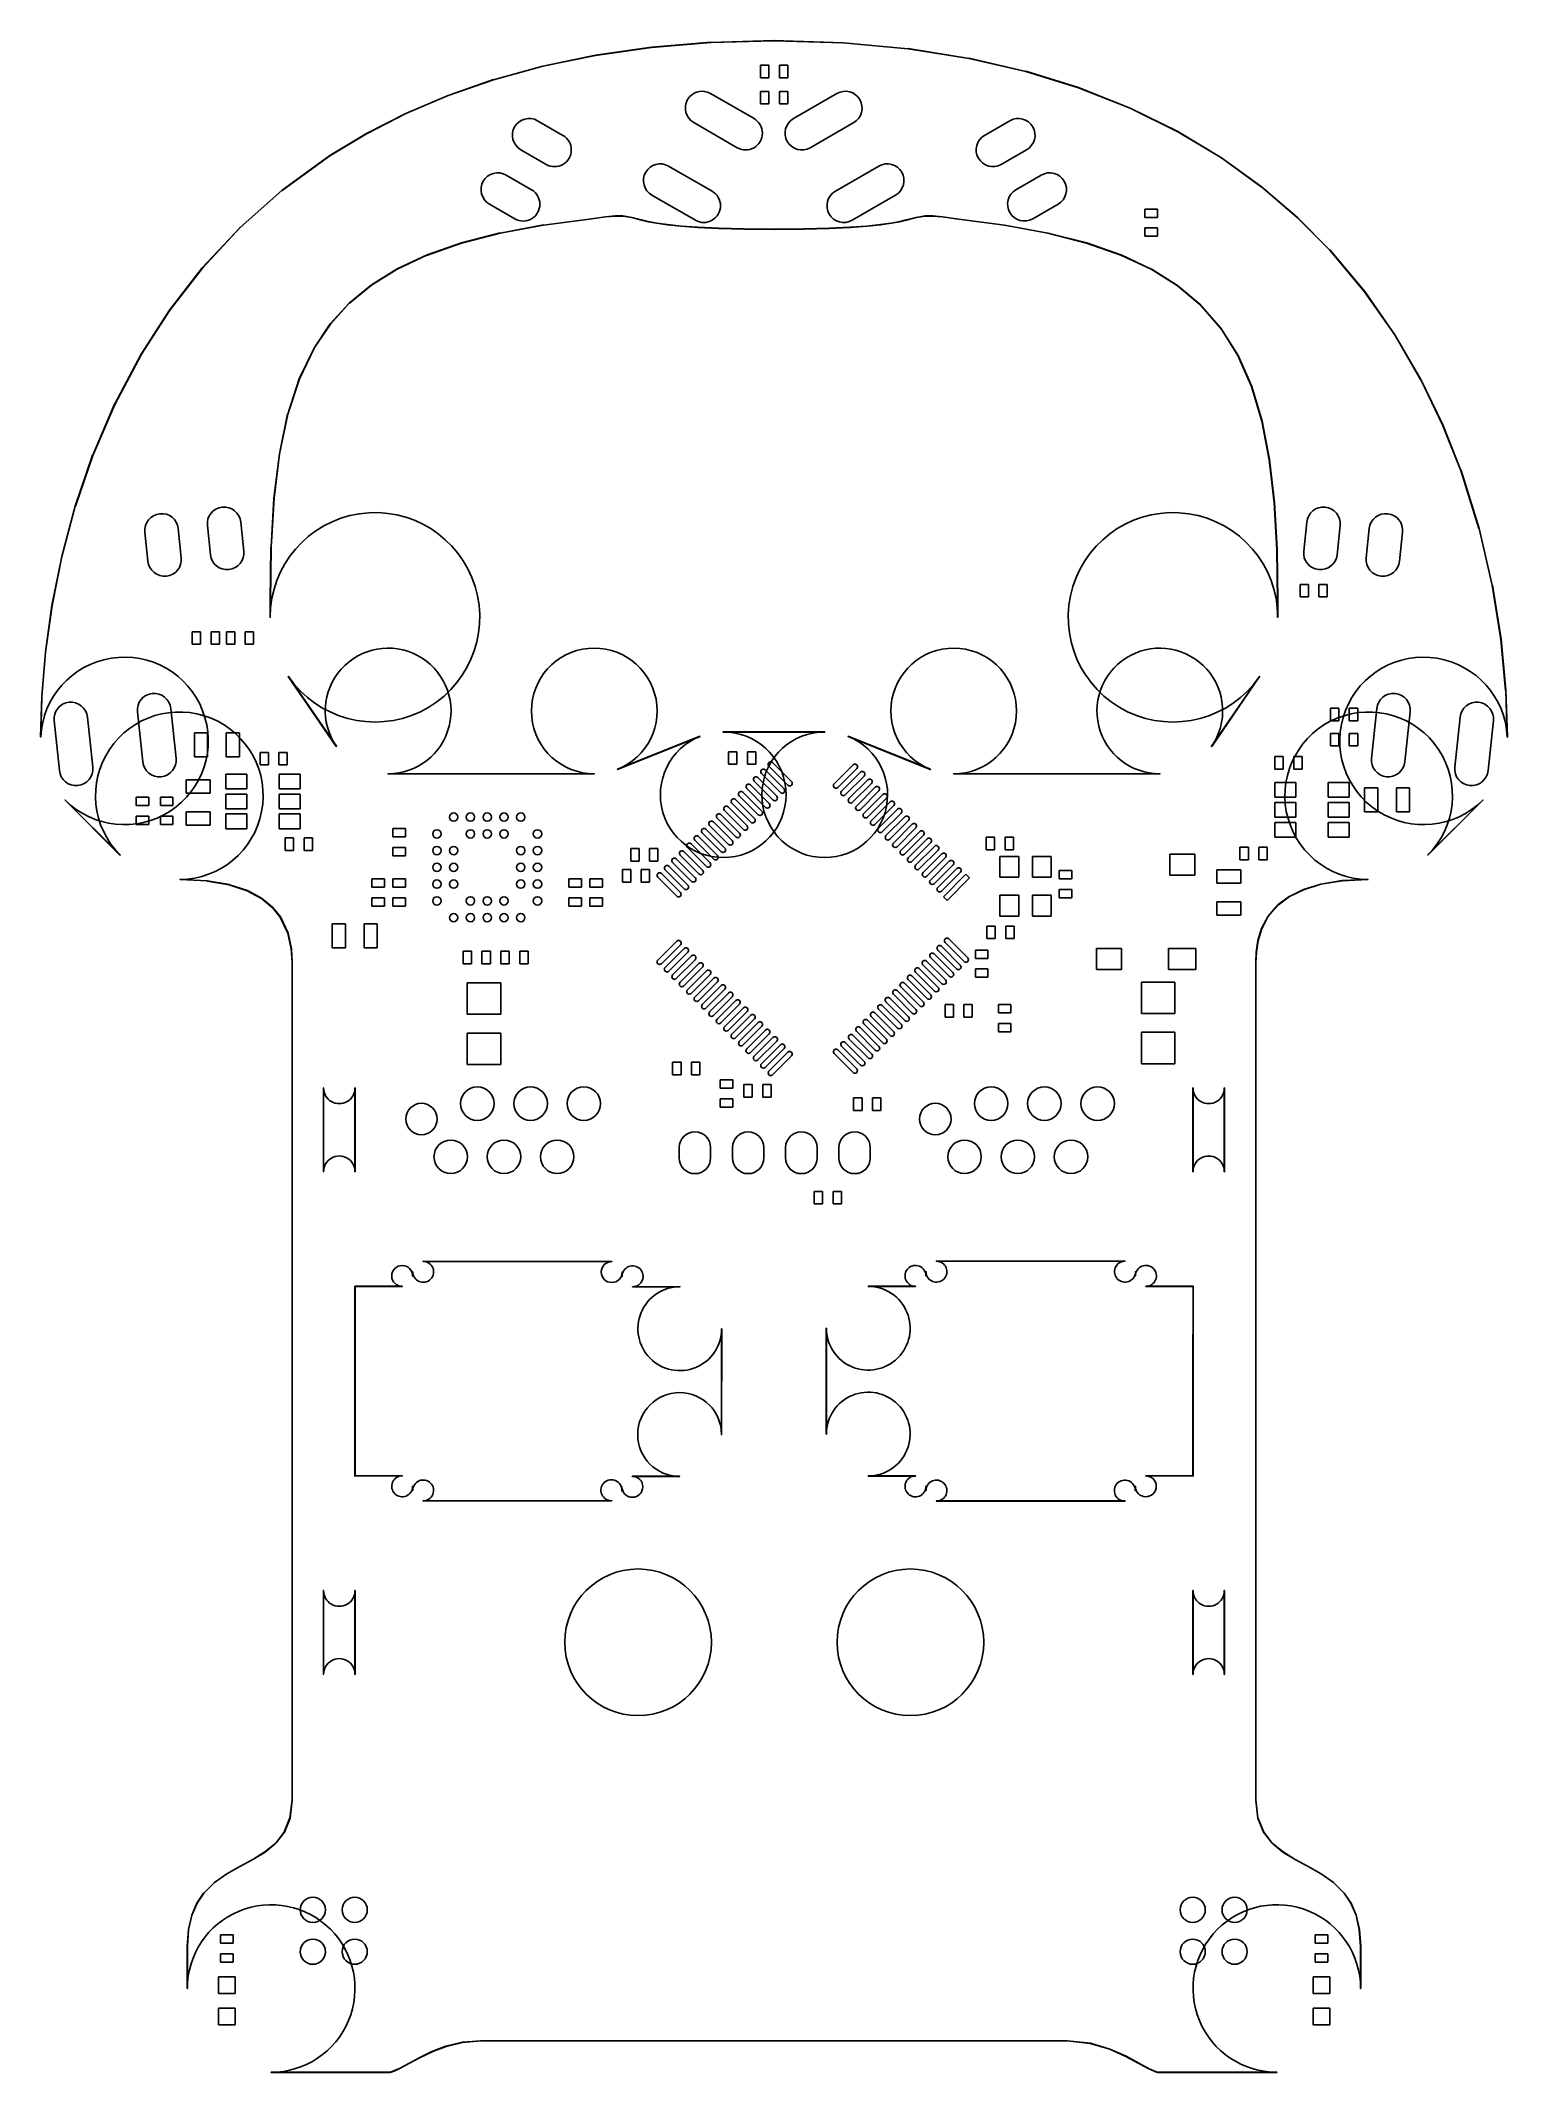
# Model space of a CAD drawing. Extents: x 69.6 to 139.6, y -158 to -61.
import ezdxf

# ---------------------------------------------------------------- set-up
doc = ezdxf.new("R2010")
doc.units = 0
doc.header["$MEASUREMENT"] = 0
doc.layers.add('BLACK', color=250, linetype='CONTINUOUS')

msp = doc.modelspace()

# ---------------------------------------------------------------- linework, layer by layer
at = {"layer": 'BLACK'}
for p, q in [((101.577, -61.1054), (98.7378, -61.3438)), ((101.578, -61.1153), (98.7386, -61.3537)), ((104.588, -61.0251), (101.577, -61.1091)), ((104.588, -61.035), (101.578, -61.1191)), ((107.898, -61.1247), (104.588, -61.0265)), ((107.898, -61.1347), (104.588, -61.0365)), ((96.0642, -61.722), (93.5539, -62.2419)), ((96.0662, -61.7318), (93.5559, -62.2517)), ((98.737, -61.3398), (96.065, -61.7249)), ((98.7384, -61.3497), (96.0664, -61.7348)), ((110.999, -61.4201), (107.897, -61.1324)), ((111, -61.4101), (107.898, -61.1224)), ((113.898, -61.8801), (110.999, -61.4157)), ((113.9, -61.8703), (111, -61.4059)), ((116.603, -62.5014), (113.898, -61.877)), ((116.605, -62.4917), (113.901, -61.8673)), ((91.1997, -62.8884), (89.0369, -63.6415)), ((91.203, -62.8978), (89.0402, -63.651)), ((93.5533, -62.2407), (91.2002, -62.8889)), ((93.5559, -62.2504), (91.2028, -62.8985)), ((103.951, -62.2003), (103.951, -62.7997)), ((104.35, -62.2003), (103.951, -62.2003)), ((103.951, -62.7997), (104.35, -62.7997)), ((104.35, -62.7997), (104.35, -62.2003)), ((104.85, -62.2003), (104.85, -62.7997)), ((105.249, -62.2003), (104.85, -62.2003)), ((104.85, -62.7997), (105.249, -62.7997)), ((105.249, -62.7997), (105.249, -62.2003)), ((119.119, -63.278), (116.603, -62.4993)), ((119.122, -63.2684), (116.606, -62.4898)), ((89.0364, -63.6413), (87.0165, -64.5028)), ((89.0404, -63.6505), (87.0204, -64.512)), ((101.557, -63.5508), (103.635, -64.7508)), ((103.951, -63.4503), (103.951, -64.0497)), ((104.35, -63.4503), (103.951, -63.4503)), ((104.35, -64.0497), (104.35, -63.4503)), ((104.85, -63.4503), (104.85, -64.0497)), ((105.249, -63.4503), (104.85, -63.4503)), ((105.249, -64.0497), (105.249, -63.4503)), ((107.595, -63.5508), (105.517, -64.7508)), ((121.588, -64.2535), (119.119, -63.2759)), ((121.592, -64.2442), (119.123, -63.2666)), ((87.0156, -64.5018), (85.1345, -65.4644)), ((87.0202, -64.5107), (85.1391, -65.4733)), ((93.3028, -64.8474), (94.5152, -65.5474)), ((100.757, -64.9364), (102.835, -66.1364)), ((103.951, -64.0497), (104.35, -64.0497)), ((104.85, -64.0497), (105.249, -64.0497)), ((108.395, -64.9364), (106.317, -66.1364)), ((115.849, -64.8474), (114.637, -65.5474)), ((123.86, -65.375), (121.588, -64.2524)), ((123.864, -65.366), (121.593, -64.2434)), ((85.1333, -65.4631), (83.3858, -66.5172)), ((85.1385, -65.4716), (83.391, -66.5258)), ((125.941, -66.6282), (123.86, -65.3732)), ((125.946, -66.6196), (123.865, -65.3646)), ((83.3838, -66.515), (81.1117, -68.1657)), ((83.3897, -66.5231), (81.1176, -68.1738)), ((92.5028, -66.2331), (93.7152, -66.9331)), ((116.649, -66.2331), (115.437, -66.9331)), ((127.839, -67.9988), (125.942, -66.6254)), ((127.845, -67.9907), (125.948, -66.6173)), ((91.8028, -67.4455), (93.0152, -68.1455)), ((99.557, -67.0149), (101.635, -68.2149)), ((109.595, -67.0149), (107.517, -68.2149)), ((117.349, -67.4455), (116.137, -68.1455)), ((81.1095, -68.1636), (79.0867, -69.9595)), ((81.1161, -68.1711), (79.0933, -69.967)), ((91.0028, -68.8312), (92.2152, -69.5312)), ((98.757, -68.4006), (100.835, -69.6006)), ((110.395, -68.4006), (108.317, -69.6006)), ((118.149, -68.8312), (116.937, -69.5312)), ((129.564, -69.4726), (127.841, -67.9961)), ((129.57, -69.465), (127.848, -67.9885)), ((93.5876, -69.8281), (91.5204, -70.2112)), ((93.5894, -69.8379), (91.5222, -70.221)), ((95.8886, -69.527), (93.5881, -69.8299)), ((95.8899, -69.5369), (93.5894, -69.8398)), ((96.5471, -69.4315), (95.8888, -69.5287)), ((96.5486, -69.4414), (95.8902, -69.5386)), ((97.0233, -69.3885), (96.5475, -69.4318)), ((97.0242, -69.3985), (96.5484, -69.4418)), ((97.3756, -69.4018), (97.0238, -69.3988)), ((97.3757, -69.3918), (97.0239, -69.3888)), ((97.7975, -69.4729), (97.3749, -69.4014)), ((97.7992, -69.4631), (97.3765, -69.3916)), ((98.2689, -69.597), (97.7972, -69.4724)), ((98.2715, -69.5873), (97.7997, -69.4627)), ((98.5849, -69.6701), (98.2692, -69.5966)), ((98.5872, -69.6603), (98.2714, -69.5869)), ((98.9872, -69.7451), (98.5852, -69.6698)), ((98.9891, -69.7353), (98.587, -69.66)), ((99.5002, -69.8189), (98.9874, -69.745)), ((99.5016, -69.809), (98.9889, -69.7351)), ((100.149, -69.8879), (99.5004, -69.8186)), ((100.15, -69.8779), (99.5015, -69.8087)), ((109.675, -69.8087), (109.027, -69.8779)), ((109.676, -69.8186), (109.028, -69.8879)), ((110.188, -69.7351), (109.675, -69.809)), ((110.189, -69.745), (109.676, -69.8189)), ((110.589, -69.66), (110.187, -69.7353)), ((110.591, -69.6698), (110.189, -69.7451)), ((110.905, -69.5869), (110.589, -69.6603)), ((110.907, -69.5966), (110.592, -69.6701)), ((111.377, -69.4627), (110.905, -69.5873)), ((111.379, -69.4724), (110.908, -69.597)), ((111.8, -69.3916), (111.377, -69.4631)), ((111.802, -69.4014), (111.379, -69.4729)), ((112.153, -69.3888), (111.801, -69.3918)), ((112.153, -69.3988), (111.801, -69.4018)), ((112.628, -69.4418), (112.152, -69.3985)), ((112.629, -69.4318), (112.153, -69.3885)), ((113.286, -69.5386), (112.628, -69.4414)), ((113.288, -69.5287), (112.629, -69.4315)), ((115.592, -69.8405), (113.287, -69.537)), ((115.593, -69.8306), (113.288, -69.5271)), ((117.663, -70.2227), (115.592, -69.8388)), ((117.665, -70.2129), (115.594, -69.829)), ((122.89, -69.071), (122.29, -69.071)), ((122.29, -69.071), (122.29, -69.4698)), ((122.29, -69.4698), (122.89, -69.4698)), ((122.89, -69.4698), (122.89, -69.071)), ((131.12, -71.0368), (129.565, -69.4705)), ((131.127, -71.0298), (129.572, -69.4635)), ((79.0846, -69.9581), (77.3003, -71.8783)), ((79.092, -69.965), (77.3076, -71.8852)), ((89.6738, -70.6824), (88.039, -71.2517)), ((89.6771, -70.6918), (88.0423, -71.2611)), ((91.5197, -70.2101), (89.6747, -70.6839)), ((91.5222, -70.2198), (89.6772, -70.6935)), ((100.957, -69.9479), (100.149, -69.8871)), ((100.958, -69.9379), (100.15, -69.8771)), ((101.95, -69.9954), (100.957, -69.9468)), ((101.95, -69.9854), (100.958, -69.9368)), ((103.152, -70.016), (101.95, -69.9846)), ((103.152, -70.026), (101.95, -69.9945)), ((104.588, -70.0277), (103.152, -70.0152)), ((104.588, -70.0377), (103.152, -70.0252)), ((106.024, -70.0152), (104.588, -70.0277)), ((106.024, -70.0252), (104.588, -70.0377)), ((107.226, -69.9846), (106.024, -70.016)), ((107.226, -69.9945), (106.024, -70.026)), ((108.219, -69.9368), (107.226, -69.9854)), ((108.219, -69.9468), (107.227, -69.9954)), ((109.027, -69.8771), (108.219, -69.9379)), ((109.028, -69.8871), (108.22, -69.9479)), ((119.511, -70.6966), (117.663, -70.2221)), ((119.513, -70.6869), (117.665, -70.2124)), ((121.148, -71.2659), (119.511, -70.6958)), ((121.151, -71.2565), (119.514, -70.6863)), ((122.89, -69.9702), (122.29, -69.9702)), ((122.29, -69.9702), (122.29, -70.369)), ((122.29, -70.369), (122.89, -70.369)), ((122.89, -70.369), (122.89, -69.9702)), ((88.0377, -71.2499), (86.6019, -71.9225)), ((88.0419, -71.259), (86.6061, -71.9316)), ((122.585, -71.9387), (121.148, -71.2652)), ((122.59, -71.9296), (121.152, -71.2561)), ((132.778, -73.0145), (131.122, -71.0346)), ((132.785, -73.0081), (131.13, -71.0282)), ((77.2983, -71.8772), (75.7375, -73.8965)), ((77.3062, -71.8833), (75.7455, -73.9026)), ((85.3703, -72.6854), (84.3109, -73.5619)), ((85.3767, -72.6931), (84.3172, -73.5696)), ((86.6006, -71.9212), (85.3716, -72.6861)), ((86.6058, -71.9296), (85.3769, -72.6946)), ((123.835, -72.7209), (122.586, -71.9371)), ((123.841, -72.7125), (122.591, -71.9286)), ((124.91, -73.6179), (123.836, -72.7193)), ((124.917, -73.6102), (123.842, -72.7116)), ((84.3091, -73.5611), (83.408, -74.5549)), ((84.3165, -73.5678), (83.4154, -74.5616)), ((125.914, -74.7622), (124.911, -73.6162)), ((125.922, -74.7556), (124.918, -73.6096)), ((134.219, -75.0777), (132.779, -73.0128)), ((134.228, -75.0719), (132.787, -73.0071)), ((75.7364, -73.8962), (74.3862, -75.9913)), ((75.7448, -73.9016), (74.3946, -75.9967)), ((83.4067, -74.5547), (82.6511, -75.6707)), ((83.415, -74.5603), (82.6594, -75.6763)), ((126.732, -76.0665), (125.915, -74.7601)), ((126.74, -76.0612), (125.924, -74.7548)), ((135.455, -77.2055), (134.221, -75.0763)), ((135.464, -77.2004), (134.23, -75.0713)), ((74.3844, -75.9908), (73.1132, -78.3915)), ((74.3932, -75.9954), (73.1221, -78.3962)), ((82.6495, -75.6707), (81.9281, -77.1695)), ((82.6585, -75.675), (81.9371, -77.1739)), ((127.38, -77.5403), (126.732, -76.0652)), ((127.389, -77.5362), (126.742, -76.0612)), ((81.9265, -77.1695), (81.3768, -78.8614)), ((81.936, -77.1726), (81.3863, -78.8645)), ((127.873, -79.1935), (127.38, -77.5396)), ((127.883, -79.1907), (127.39, -77.5367)), ((136.501, -79.372), (135.458, -77.2037)), ((136.51, -79.3677), (135.467, -77.1993)), ((73.1106, -78.3907), (72.0677, -80.8239)), ((73.1198, -78.3946), (72.0769, -80.8279)), ((81.3751, -78.8616), (80.9824, -80.7581)), ((81.3849, -78.8636), (80.9922, -80.7601)), ((128.228, -81.0348), (127.873, -79.1929)), ((128.238, -81.0329), (127.883, -79.1911)), ((137.369, -81.5547), (136.504, -79.3704)), ((137.378, -81.5511), (136.513, -79.3667)), ((72.0658, -80.8236), (71.2328, -83.2565)), ((72.0752, -80.8268), (71.2422, -83.2598)), ((80.9811, -80.7582), (80.7219, -82.8688)), ((80.991, -80.7594), (80.7318, -82.87)), ((128.461, -83.073), (128.229, -81.0342)), ((128.471, -83.0718), (128.239, -81.0331)), ((138.238, -84.3182), (137.372, -81.5534)), ((138.248, -84.3152), (137.381, -81.5504)), ((71.2304, -83.2562), (70.5916, -85.657)), ((71.24, -83.2588), (70.6013, -85.6595)), ((80.7204, -82.8691), (80.5816, -85.2049)), ((80.7304, -82.8696), (80.5916, -85.2055)), ((128.589, -85.3171), (128.463, -83.0725)), ((128.599, -85.3165), (128.473, -83.072)), ((76.1499, -84.3245), (76.2962, -85.7169)), ((77.5422, -84.1782), (77.6885, -85.5705)), ((79.1334, -84.0109), (79.2798, -85.4033)), ((130.019, -84.0109), (129.872, -85.4033)), ((131.61, -84.1782), (131.463, -85.5705)), ((133.002, -84.3245), (132.856, -85.7169)), ((138.865, -87.021), (138.241, -84.317)), ((138.875, -87.0187), (138.251, -84.3147)), ((74.5586, -84.4918), (74.705, -85.8841)), ((80.5788, -85.205), (80.5384, -87.776)), ((80.5887, -85.2051), (80.5484, -87.7762)), ((128.629, -87.7761), (128.591, -85.3168)), ((128.639, -87.776), (128.601, -85.3167)), ((134.593, -84.4918), (134.447, -85.8841)), ((70.5894, -85.6567), (70.1229, -87.9914)), ((70.5992, -85.6587), (70.1327, -87.9934)), ((129.701, -86.9903), (129.701, -87.5897)), ((130.1, -86.9903), (129.701, -86.9903)), ((130.1, -87.5897), (130.1, -86.9903)), ((130.6, -86.9903), (130.6, -87.5897)), ((130.999, -86.9903), (130.6, -86.9903)), ((130.999, -87.5897), (130.999, -86.9903)), ((139.283, -89.6133), (138.868, -87.0201)), ((139.293, -89.6118), (138.878, -87.0185)), ((70.1216, -87.9915), (69.8113, -90.2279)), ((70.1315, -87.9929), (69.8212, -90.2292)), ((80.537, -88.5614), (80.537, -87.7761)), ((80.547, -88.5614), (80.547, -87.7761)), ((128.629, -88.5614), (128.629, -87.7761)), ((128.639, -88.5614), (128.639, -87.7761)), ((129.701, -87.5897), (130.1, -87.5897)), ((130.6, -87.5897), (130.999, -87.5897)), ((77.2198, -89.2503), (76.821, -89.2503)), ((76.821, -89.2503), (76.821, -89.8497)), ((77.2198, -89.8497), (77.2198, -89.2503)), ((78.119, -89.2503), (77.7202, -89.2503)), ((77.7202, -89.2503), (77.7202, -89.8497)), ((78.119, -89.8497), (78.119, -89.2503)), ((78.8498, -89.2503), (78.451, -89.2503)), ((78.451, -89.2503), (78.451, -89.8497)), ((78.8498, -89.8497), (78.8498, -89.2503)), ((79.749, -89.2503), (79.3502, -89.2503)), ((79.3502, -89.2503), (79.3502, -89.8497)), ((79.749, -89.8497), (79.749, -89.2503)), ((76.821, -89.8497), (77.2198, -89.8497)), ((77.7202, -89.8497), (78.119, -89.8497)), ((78.451, -89.8497), (78.8498, -89.8497)), ((79.3502, -89.8497), (79.749, -89.8497)), ((139.511, -92.0479), (139.285, -89.6128)), ((139.521, -92.047), (139.295, -89.6119)), ((69.8104, -90.228), (69.6373, -92.3332)), ((69.8204, -90.2289), (69.6473, -92.334)), ((81.4062, -91.385), (83.6931, -94.7248)), ((81.4145, -91.3794), (83.7013, -94.7192)), ((125.475, -94.7192), (127.762, -91.3794)), ((125.483, -94.7249), (127.77, -91.385)), ((139.583, -94.275), (139.513, -92.0474)), ((139.593, -94.2747), (139.523, -92.0471)), ((69.6356, -92.3334), (69.5847, -94.2747)), ((69.6456, -92.3337), (69.5947, -94.275)), ((74.204, -93.0759), (74.4548, -95.4627)), ((75.7952, -92.9086), (76.0461, -95.2955)), ((131.55, -92.9003), (131.151, -92.9003)), ((131.151, -92.9003), (131.151, -93.4997)), ((131.55, -93.4997), (131.55, -92.9003)), ((132.449, -92.9003), (132.05, -92.9003)), ((132.05, -92.9003), (132.05, -93.4997)), ((132.449, -93.4997), (132.449, -92.9003)), ((133.357, -92.9086), (133.106, -95.2955)), ((134.948, -93.0759), (134.697, -95.4627)), ((70.2259, -93.494), (70.4768, -95.8808)), ((71.8171, -93.3267), (72.068, -95.7136)), ((77.5555, -94.0785), (76.9205, -94.0785)), ((76.9205, -94.0785), (76.9205, -95.2215)), ((77.5555, -95.2215), (77.5555, -94.0785)), ((79.0795, -94.0785), (78.4445, -94.0785)), ((78.4445, -94.0785), (78.4445, -95.2215)), ((79.0795, -95.2215), (79.0795, -94.0785)), ((102.166, -94.027), (107.011, -94.027)), ((102.166, -94.037), (107.011, -94.037)), ((131.151, -93.4997), (131.55, -93.4997)), ((131.55, -94.1003), (131.151, -94.1003)), ((131.151, -94.1003), (131.151, -94.6997)), ((131.55, -94.6997), (131.55, -94.1003)), ((132.05, -93.4997), (132.449, -93.4997)), ((132.449, -94.1003), (132.05, -94.1003)), ((132.05, -94.1003), (132.05, -94.6997)), ((132.449, -94.6997), (132.449, -94.1003)), ((137.335, -93.3267), (137.084, -95.7136)), ((138.926, -93.494), (138.675, -95.8808)), ((80.4598, -95.0103), (80.061, -95.0103)), ((80.061, -95.0103), (80.061, -95.6097)), ((80.4598, -95.6097), (80.4598, -95.0103)), ((81.359, -95.0103), (80.9602, -95.0103)), ((80.9602, -95.0103), (80.9602, -95.6097)), ((81.359, -95.6097), (81.359, -95.0103)), ((97.1228, -95.8128), (101.05, -94.242)), ((97.1265, -95.822), (101.054, -94.2513)), ((102.82, -94.9803), (102.421, -94.9803)), ((102.421, -94.9803), (102.421, -95.5797)), ((102.82, -95.5797), (102.82, -94.9803)), ((103.719, -94.9803), (103.32, -94.9803)), ((103.32, -94.9803), (103.32, -95.5797)), ((103.719, -95.5797), (103.719, -94.9803)), ((108.123, -94.2513), (112.05, -95.822)), ((108.127, -94.242), (112.054, -95.8128)), ((131.151, -94.6997), (131.55, -94.6997)), ((132.05, -94.6997), (132.449, -94.6997)), ((76.9205, -95.2215), (77.5555, -95.2215)), ((78.4445, -95.2215), (79.0795, -95.2215)), ((80.061, -95.6097), (80.4598, -95.6097)), ((80.9602, -95.6097), (81.359, -95.6097)), ((86.1726, -96.027), (96.0105, -96.027)), ((86.1726, -96.037), (96.0105, -96.037)), ((102.421, -95.5797), (102.82, -95.5797)), ((103.32, -95.5797), (103.719, -95.5797)), ((104.894, -96.926), (103.993, -96.0244)), ((105.07, -96.75), (104.169, -95.8484)), ((105.248, -96.5722), (104.347, -95.6706)), ((105.424, -96.3962), (104.523, -95.4946)), ((107.459, -96.5094), (108.361, -95.6077)), ((107.635, -96.6854), (108.537, -95.7838)), ((107.813, -96.8632), (108.715, -95.9616)), ((113.166, -96.027), (123.004, -96.027)), ((113.166, -96.037), (123.004, -96.037)), ((128.9, -95.2103), (128.501, -95.2103)), ((128.501, -95.2103), (128.501, -95.8097)), ((128.501, -95.8097), (128.9, -95.8097)), ((128.9, -95.8097), (128.9, -95.2103)), ((129.799, -95.2103), (129.4, -95.2103)), ((129.4, -95.2103), (129.4, -95.8097)), ((129.4, -95.8097), (129.799, -95.8097)), ((129.799, -95.8097), (129.799, -95.2103)), ((77.6715, -96.3205), (76.5285, -96.3205)), ((76.5285, -96.3205), (76.5285, -96.9555)), ((76.5285, -96.9555), (77.6715, -96.9555)), ((77.6715, -96.9555), (77.6715, -96.3205)), ((79.4304, -96.047), (78.4296, -96.047)), ((78.4296, -96.047), (78.4296, -96.748)), ((78.4296, -96.748), (79.4304, -96.748)), ((79.4304, -96.9995), (78.4296, -96.9995)), ((78.4296, -96.9995), (78.4296, -97.7005)), ((79.4304, -96.748), (79.4304, -96.047)), ((79.4304, -97.7005), (79.4304, -96.9995)), ((81.9704, -96.047), (80.9696, -96.047)), ((80.9696, -96.047), (80.9696, -96.748)), ((80.9696, -96.748), (81.9704, -96.748)), ((81.9704, -96.9995), (80.9696, -96.9995)), ((80.9696, -96.9995), (80.9696, -97.7005)), ((81.9704, -96.748), (81.9704, -96.047)), ((81.9704, -97.7005), (81.9704, -96.9995)), ((104.009, -97.8115), (103.107, -96.9099)), ((104.187, -97.6337), (103.285, -96.7321)), ((104.363, -97.4577), (103.461, -96.5561)), ((104.541, -97.2799), (103.639, -96.3782)), ((104.717, -97.1039), (103.815, -96.2022)), ((107.989, -97.0392), (108.891, -96.1376)), ((108.167, -97.217), (109.068, -96.3154)), ((108.343, -97.393), (109.244, -96.4914)), ((108.521, -97.5708), (109.422, -96.6692)), ((108.697, -97.7468), (109.598, -96.8452)), ((129.5, -96.447), (128.5, -96.447)), ((128.5, -96.447), (128.5, -97.148)), ((129.5, -97.148), (129.5, -96.447)), ((132.04, -96.447), (131.04, -96.447)), ((131.04, -96.447), (131.04, -97.148)), ((132.04, -97.148), (132.04, -96.447)), ((133.406, -96.6985), (132.771, -96.6985)), ((132.771, -96.6985), (132.771, -97.8415)), ((133.406, -97.8415), (133.406, -96.6985)), ((134.93, -96.6985), (134.295, -96.6985)), ((134.295, -96.6985), (134.295, -97.8415)), ((134.93, -97.8415), (134.93, -96.6985)), ((70.752, -97.293), (73.3717, -99.9127)), ((70.759, -97.2859), (73.3788, -99.9057)), ((74.7497, -97.151), (74.1503, -97.151)), ((74.1503, -97.151), (74.1503, -97.5498)), ((74.1503, -97.5498), (74.7497, -97.5498)), ((74.7497, -97.5498), (74.7497, -97.151)), ((75.8997, -97.151), (75.3003, -97.151)), ((75.3003, -97.151), (75.3003, -97.5498)), ((75.3003, -97.5498), (75.8997, -97.5498)), ((75.8997, -97.5498), (75.8997, -97.151)), ((77.6715, -97.8445), (76.5285, -97.8445)), ((76.5285, -97.8445), (76.5285, -98.4795)), ((77.6715, -98.4795), (77.6715, -97.8445)), ((78.4296, -97.7005), (79.4304, -97.7005)), ((79.4304, -97.952), (78.4296, -97.952)), ((78.4296, -97.952), (78.4296, -98.653)), ((79.4304, -98.653), (79.4304, -97.952)), ((80.9696, -97.7005), (81.9704, -97.7005)), ((81.9704, -97.952), (80.9696, -97.952)), ((80.9696, -97.952), (80.9696, -98.653)), ((81.9704, -98.653), (81.9704, -97.952)), ((102.949, -98.8712), (102.048, -97.9696)), ((103.127, -98.6934), (102.225, -97.7917)), ((103.303, -98.5173), (102.401, -97.6157)), ((103.481, -98.3395), (102.579, -97.4379)), ((103.657, -98.1635), (102.755, -97.2619)), ((103.833, -97.9875), (102.931, -97.0859)), ((108.874, -97.9246), (109.776, -97.023)), ((109.05, -98.1007), (109.952, -97.199)), ((109.226, -98.2767), (110.128, -97.3751)), ((109.402, -98.4527), (110.304, -97.5511)), ((109.58, -98.6305), (110.482, -97.7289)), ((109.756, -98.8065), (110.658, -97.9049)), ((128.5, -97.148), (129.5, -97.148)), ((129.5, -97.3995), (128.5, -97.3995)), ((128.5, -97.3995), (128.5, -98.1005)), ((129.5, -98.1005), (129.5, -97.3995)), ((131.04, -97.148), (132.04, -97.148)), ((132.04, -97.3995), (131.04, -97.3995)), ((131.04, -97.3995), (131.04, -98.1005)), ((132.04, -98.1005), (132.04, -97.3995)), ((132.771, -97.8415), (133.406, -97.8415)), ((134.295, -97.8415), (134.93, -97.8415)), ((135.798, -99.9057), (138.417, -97.2859)), ((135.805, -99.9127), (138.425, -97.293)), ((74.7497, -98.0502), (74.1503, -98.0502)), ((74.1503, -98.0502), (74.1503, -98.449)), ((74.1503, -98.449), (74.7497, -98.449)), ((74.7497, -98.449), (74.7497, -98.0502)), ((75.8997, -98.0502), (75.3003, -98.0502)), ((75.3003, -98.0502), (75.3003, -98.449)), ((75.3003, -98.449), (75.8997, -98.449)), ((75.8997, -98.449), (75.8997, -98.0502)), ((76.5285, -98.4795), (77.6715, -98.4795)), ((78.4296, -98.653), (79.4304, -98.653)), ((80.9696, -98.653), (81.9704, -98.653)), ((86.9997, -98.651), (86.4003, -98.651)), ((86.4003, -98.651), (86.4003, -99.0498)), ((86.9997, -99.0498), (86.9997, -98.651)), ((102.066, -99.7548), (101.164, -98.8532)), ((102.242, -99.5788), (101.34, -98.6772)), ((102.419, -99.401), (101.518, -98.4994)), ((102.595, -99.225), (101.694, -98.3234)), ((102.773, -99.0472), (101.872, -98.1456)), ((109.934, -98.9843), (110.836, -98.0827)), ((110.11, -99.1603), (111.012, -98.2587)), ((110.288, -99.3381), (111.189, -98.4365)), ((110.464, -99.5142), (111.366, -98.6125)), ((110.642, -99.692), (111.543, -98.7903)), ((128.5, -98.1005), (129.5, -98.1005)), ((129.5, -98.352), (128.5, -98.352)), ((128.5, -98.352), (128.5, -99.053)), ((129.5, -99.053), (129.5, -98.352)), ((131.04, -98.1005), (132.04, -98.1005)), ((132.04, -98.352), (131.04, -98.352)), ((131.04, -98.352), (131.04, -99.053)), ((132.04, -99.053), (132.04, -98.352)), ((81.261, -99.0903), (81.261, -99.6897)), ((81.6598, -99.0903), (81.261, -99.0903)), ((81.261, -99.6897), (81.6598, -99.6897)), ((81.6598, -99.6897), (81.6598, -99.0903)), ((82.1602, -99.0903), (82.1602, -99.6897)), ((82.559, -99.0903), (82.1602, -99.0903)), ((82.1602, -99.6897), (82.559, -99.6897)), ((82.559, -99.6897), (82.559, -99.0903)), ((86.4003, -99.0498), (86.9997, -99.0498)), ((86.9997, -99.5502), (86.4003, -99.5502)), ((86.4003, -99.5502), (86.4003, -99.949)), ((86.9997, -99.949), (86.9997, -99.5502)), ((97.751, -99.6003), (97.751, -100.2)), ((98.1498, -99.6003), (97.751, -99.6003)), ((98.1498, -100.2), (98.1498, -99.6003)), ((98.6502, -99.6003), (98.6502, -100.2)), ((99.049, -99.6003), (98.6502, -99.6003)), ((99.049, -100.2), (99.049, -99.6003)), ((101.006, -100.814), (100.104, -99.9129)), ((101.182, -100.638), (100.28, -99.7369)), ((101.36, -100.461), (100.458, -99.5591)), ((101.536, -100.285), (100.634, -99.383)), ((101.712, -100.109), (100.81, -99.207)), ((101.888, -99.9326), (100.986, -99.031)), ((110.818, -99.868), (111.719, -98.9664)), ((110.996, -100.046), (111.897, -99.1442)), ((111.172, -100.222), (112.073, -99.3202)), ((111.348, -100.398), (112.249, -99.4962)), ((111.524, -100.574), (112.425, -99.6722)), ((111.701, -100.752), (112.603, -99.85)), ((115.12, -99.0603), (114.721, -99.0603)), ((114.721, -99.0603), (114.721, -99.6597)), ((114.721, -99.6597), (115.12, -99.6597)), ((115.12, -99.6597), (115.12, -99.0603)), ((116.019, -99.0603), (115.62, -99.0603)), ((115.62, -99.0603), (115.62, -99.6597)), ((115.62, -99.6597), (116.019, -99.6597)), ((116.019, -99.6597), (116.019, -99.0603)), ((124.675, -99.875), (123.475, -99.875)), ((123.475, -99.875), (123.475, -100.875)), ((124.675, -100.875), (124.675, -99.875)), ((126.831, -99.5403), (126.831, -100.14)), ((127.23, -99.5403), (126.831, -99.5403)), ((127.23, -100.14), (127.23, -99.5403)), ((127.73, -99.5403), (127.73, -100.14)), ((128.129, -99.5403), (127.73, -99.5403)), ((128.129, -100.14), (128.129, -99.5403)), ((128.5, -99.053), (129.5, -99.053)), ((131.04, -99.053), (132.04, -99.053)), ((86.4003, -99.949), (86.9997, -99.949)), ((97.351, -100.6), (97.351, -101.2)), ((97.7498, -100.6), (97.351, -100.6)), ((97.7498, -101.2), (97.7498, -100.6)), ((97.751, -100.2), (98.1498, -100.2)), ((98.2502, -100.6), (98.2502, -101.2)), ((98.649, -100.6), (98.2502, -100.6)), ((98.649, -101.2), (98.649, -100.6)), ((98.6502, -100.2), (99.049, -100.2)), ((100.12, -101.7), (99.2188, -100.798)), ((100.298, -101.522), (99.3966, -100.621)), ((100.474, -101.346), (99.5726, -100.445)), ((100.652, -101.168), (99.7504, -100.267)), ((100.828, -100.992), (99.9265, -100.091)), ((111.877, -100.928), (112.779, -100.026)), ((112.055, -101.105), (112.957, -100.204)), ((112.231, -101.281), (113.133, -100.38)), ((112.409, -101.459), (113.311, -100.558)), ((112.585, -101.635), (113.487, -100.734)), ((113.752, -100.823), (112.675, -101.901)), ((113.928, -100.999), (113.752, -100.823)), ((116.275, -99.9751), (115.376, -99.9751)), ((115.376, -99.9751), (115.376, -100.976)), ((116.275, -100.976), (116.275, -99.9751)), ((117.824, -99.9751), (116.925, -99.9751)), ((116.925, -99.9751), (116.925, -100.976)), ((117.824, -100.976), (117.824, -99.9751)), ((118.8, -100.651), (118.2, -100.651)), ((118.2, -100.651), (118.2, -101.05)), ((118.8, -101.05), (118.8, -100.651)), ((123.475, -100.875), (124.675, -100.875)), ((126.872, -100.621), (125.729, -100.621)), ((125.729, -100.621), (125.729, -101.256)), ((126.831, -100.14), (127.23, -100.14)), ((126.872, -101.256), (126.872, -100.621)), ((127.73, -100.14), (128.129, -100.14)), ((76.2448, -101.086), (77.5294, -101.151)), ((76.2454, -101.076), (77.5299, -101.141)), ((77.5287, -101.152), (78.59, -101.336)), ((77.5304, -101.142), (78.5917, -101.326)), ((78.5891, -101.336), (79.4481, -101.62)), ((78.5923, -101.327), (79.4513, -101.611)), ((79.4471, -101.621), (80.1254, -101.984)), ((79.4518, -101.612), (80.1301, -101.976)), ((85.9997, -101.051), (85.4003, -101.051)), ((85.4003, -101.051), (85.4003, -101.45)), ((85.4003, -101.45), (85.9997, -101.45)), ((85.9997, -101.45), (85.9997, -101.051)), ((86.9997, -101.051), (86.4003, -101.051)), ((86.4003, -101.051), (86.4003, -101.45)), ((86.4003, -101.45), (86.9997, -101.45)), ((86.9997, -101.45), (86.9997, -101.051)), ((95.3997, -101.051), (94.8003, -101.051)), ((94.8003, -101.051), (94.8003, -101.45)), ((94.8003, -101.45), (95.3997, -101.45)), ((95.3997, -101.45), (95.3997, -101.051)), ((96.3997, -101.051), (95.8003, -101.051)), ((95.8003, -101.051), (95.8003, -101.45)), ((95.8003, -101.45), (96.3997, -101.45)), ((96.3997, -101.45), (96.3997, -101.051)), ((97.351, -101.2), (97.7498, -101.2)), ((98.2502, -101.2), (98.649, -101.2)), ((99.9444, -101.876), (99.0428, -100.974)), ((112.851, -102.077), (113.928, -100.999)), ((115.376, -100.976), (116.275, -100.976)), ((116.275, -101.824), (115.376, -101.824)), ((115.376, -101.824), (115.376, -102.825)), ((116.275, -102.825), (116.275, -101.824)), ((116.925, -100.976), (117.824, -100.976)), ((117.824, -101.824), (116.925, -101.824)), ((116.925, -101.824), (116.925, -102.825)), ((117.824, -102.825), (117.824, -101.824)), ((118.2, -101.05), (118.8, -101.05)), ((118.8, -101.55), (118.2, -101.55)), ((118.2, -101.55), (118.2, -101.949)), ((118.8, -101.949), (118.8, -101.55)), ((125.729, -101.256), (126.872, -101.256)), ((129.187, -101.886), (129.859, -101.557)), ((129.191, -101.895), (129.863, -101.566)), ((129.859, -101.556), (130.695, -101.3)), ((129.862, -101.566), (130.698, -101.31)), ((130.696, -101.3), (131.713, -101.135)), ((130.697, -101.31), (131.715, -101.145)), ((131.714, -101.134), (132.931, -101.076)), ((131.714, -101.144), (132.932, -101.086)), ((80.1242, -101.984), (80.6428, -102.409)), ((80.1306, -101.977), (80.6491, -102.401)), ((80.6418, -102.408), (81.0216, -102.874)), ((80.6495, -102.402), (81.0293, -102.868)), ((85.9997, -101.95), (85.4003, -101.95)), ((85.4003, -101.95), (85.4003, -102.349)), ((85.4003, -102.349), (85.9997, -102.349)), ((85.9997, -102.349), (85.9997, -101.95)), ((86.9997, -101.95), (86.4003, -101.95)), ((86.4003, -101.95), (86.4003, -102.349)), ((86.4003, -102.349), (86.9997, -102.349)), ((86.9997, -102.349), (86.9997, -101.95)), ((95.3997, -101.95), (94.8003, -101.95)), ((94.8003, -101.95), (94.8003, -102.349)), ((94.8003, -102.349), (95.3997, -102.349)), ((95.3997, -102.349), (95.3997, -101.95)), ((96.3997, -101.95), (95.8003, -101.95)), ((95.8003, -101.95), (95.8003, -102.349)), ((95.8003, -102.349), (96.3997, -102.349)), ((96.3997, -102.349), (96.3997, -101.95)), ((112.675, -101.901), (112.851, -102.077)), ((115.376, -102.825), (116.275, -102.825)), ((116.925, -102.825), (117.824, -102.825)), ((118.2, -101.949), (118.8, -101.949)), ((126.872, -102.145), (125.729, -102.145)), ((125.729, -102.145), (125.729, -102.78)), ((125.729, -102.78), (126.872, -102.78)), ((126.872, -102.78), (126.872, -102.145)), ((127.861, -103.412), (128.174, -102.828)), ((127.87, -103.417), (128.183, -102.832)), ((128.175, -102.826), (128.66, -102.276)), ((128.182, -102.833), (128.668, -102.282)), ((128.661, -102.275), (129.186, -101.887)), ((128.667, -102.283), (129.192, -101.895)), ((81.0207, -102.873), (81.3886, -103.641)), ((81.0297, -102.869), (81.3976, -103.637)), ((81.3876, -103.64), (81.5487, -104.386)), ((81.3974, -103.638), (81.5585, -104.384)), ((83.4955, -103.204), (83.4955, -104.347)), ((84.1305, -103.204), (83.4955, -103.204)), ((84.1305, -104.347), (84.1305, -103.204)), ((85.0195, -103.204), (85.0195, -104.347)), ((85.6545, -103.204), (85.0195, -103.204)), ((85.6545, -104.347), (85.6545, -103.204)), ((115.15, -103.3), (114.751, -103.3)), ((114.751, -103.3), (114.751, -103.9)), ((115.15, -103.9), (115.15, -103.3)), ((116.049, -103.3), (115.65, -103.3)), ((115.65, -103.3), (115.65, -103.9)), ((116.049, -103.9), (116.049, -103.3)), ((127.682, -103.998), (127.861, -103.413)), ((127.692, -104), (127.87, -103.416)), ((81.5476, -104.385), (81.5838, -105.032)), ((81.5576, -104.384), (81.5938, -105.032)), ((83.4955, -104.347), (84.1305, -104.347)), ((85.0195, -104.347), (85.6545, -104.347)), ((90.1498, -104.5), (89.751, -104.5)), ((89.751, -104.5), (89.751, -105.1)), ((90.1498, -105.1), (90.1498, -104.5)), ((91.049, -104.5), (90.6502, -104.5)), ((90.6502, -104.5), (90.6502, -105.1)), ((91.049, -105.1), (91.049, -104.5)), ((91.551, -104.5), (91.551, -105.1)), ((91.9498, -104.5), (91.551, -104.5)), ((91.9498, -105.1), (91.9498, -104.5)), ((92.4502, -104.5), (92.4502, -105.1)), ((92.849, -104.5), (92.4502, -104.5)), ((92.849, -105.1), (92.849, -104.5)), ((99.0428, -104.926), (99.9444, -104.024)), ((99.2188, -105.102), (100.12, -104.2)), ((99.3966, -105.279), (100.298, -104.378)), ((99.5726, -105.455), (100.474, -104.554)), ((99.7504, -105.633), (100.652, -104.732)), ((113.129, -105.524), (112.228, -104.622)), ((113.305, -105.348), (112.404, -104.446)), ((113.481, -105.172), (112.58, -104.27)), ((113.659, -104.994), (112.757, -104.092)), ((113.835, -104.818), (112.933, -103.916)), ((114.8, -104.451), (114.2, -104.451)), ((114.2, -104.451), (114.2, -104.85)), ((114.751, -103.9), (115.15, -103.9)), ((114.8, -104.85), (114.8, -104.451)), ((115.65, -103.9), (116.049, -103.9)), ((121.175, -104.375), (119.975, -104.375)), ((119.975, -104.375), (119.975, -105.375)), ((121.175, -105.375), (121.175, -104.375)), ((124.725, -104.375), (123.425, -104.375)), ((123.425, -104.375), (123.425, -105.375)), ((124.725, -105.375), (124.725, -104.375)), ((127.583, -105.032), (127.602, -104.549)), ((127.593, -105.032), (127.612, -104.55)), ((127.602, -104.549), (127.682, -103.998)), ((127.612, -104.55), (127.692, -104)), ((81.5833, -145.032), (81.5833, -105.032)), ((81.5933, -145.032), (81.5933, -105.032)), ((89.751, -105.1), (90.1498, -105.1)), ((90.6502, -105.1), (91.049, -105.1)), ((91.551, -105.1), (91.9498, -105.1)), ((92.4502, -105.1), (92.849, -105.1)), ((99.9265, -105.809), (100.828, -104.908)), ((100.104, -105.987), (101.006, -105.086)), ((100.28, -106.163), (101.182, -105.262)), ((100.458, -106.341), (101.36, -105.439)), ((100.634, -106.517), (101.536, -105.615)), ((112.068, -106.585), (111.166, -105.684)), ((112.246, -106.407), (111.344, -105.506)), ((112.422, -106.231), (111.52, -105.33)), ((112.599, -106.054), (111.698, -105.152)), ((112.775, -105.878), (111.874, -104.976)), ((112.953, -105.7), (112.052, -104.798)), ((114.2, -104.85), (114.8, -104.85)), ((114.8, -105.35), (114.2, -105.35)), ((114.2, -105.35), (114.2, -105.749)), ((114.8, -105.749), (114.8, -105.35)), ((119.975, -105.375), (121.175, -105.375)), ((123.425, -105.375), (124.725, -105.375)), ((127.583, -145.032), (127.583, -105.032)), ((127.593, -145.032), (127.593, -105.032)), ((91.55, -106.01), (89.95, -106.01)), ((89.95, -106.01), (89.95, -107.51)), ((91.55, -107.51), (91.55, -106.01)), ((100.81, -106.693), (101.712, -105.791)), ((100.986, -106.869), (101.888, -105.967)), ((101.164, -107.047), (102.066, -106.145)), ((101.34, -107.223), (102.242, -106.321)), ((101.518, -107.401), (102.419, -106.499)), ((101.694, -107.577), (102.595, -106.675)), ((111.189, -107.463), (110.288, -106.562)), ((111.366, -107.287), (110.464, -106.386)), ((111.543, -107.11), (110.642, -106.208)), ((111.719, -106.934), (110.818, -106.032)), ((111.892, -106.761), (110.99, -105.86)), ((114.2, -105.749), (114.8, -105.749)), ((123.725, -105.975), (122.125, -105.975)), ((122.125, -105.975), (122.125, -107.475)), ((123.725, -107.475), (123.725, -105.975)), ((89.95, -107.51), (91.55, -107.51)), ((101.872, -107.754), (102.773, -106.853)), ((102.048, -107.93), (102.949, -107.029)), ((102.225, -108.108), (103.127, -107.207)), ((102.401, -108.284), (103.303, -107.383)), ((102.579, -108.462), (103.481, -107.56)), ((110.128, -108.525), (109.226, -107.623)), ((110.304, -108.349), (109.402, -107.447)), ((110.482, -108.171), (109.58, -107.27)), ((110.658, -107.995), (109.756, -107.093)), ((110.836, -107.817), (109.934, -106.916)), ((111.012, -107.641), (110.11, -106.74)), ((113.15, -107.05), (112.751, -107.05)), ((112.751, -107.05), (112.751, -107.65)), ((112.751, -107.65), (113.15, -107.65)), ((113.15, -107.65), (113.15, -107.05)), ((114.049, -107.05), (113.65, -107.05)), ((113.65, -107.05), (113.65, -107.65)), ((113.65, -107.65), (114.049, -107.65)), ((114.049, -107.65), (114.049, -107.05)), ((115.9, -107.051), (115.3, -107.051)), ((115.3, -107.051), (115.3, -107.45)), ((115.3, -107.45), (115.9, -107.45)), ((115.9, -107.45), (115.9, -107.051)), ((122.125, -107.475), (123.725, -107.475)), ((91.55, -108.41), (89.95, -108.41)), ((89.95, -108.41), (89.95, -109.91)), ((91.55, -109.91), (91.55, -108.41)), ((102.755, -108.638), (103.657, -107.736)), ((102.931, -108.814), (103.833, -107.912)), ((103.107, -108.99), (104.009, -108.089)), ((103.285, -109.168), (104.187, -108.266)), ((103.461, -109.344), (104.363, -108.442)), ((103.639, -109.522), (104.541, -108.62)), ((109.257, -109.421), (108.355, -108.52)), ((109.422, -109.231), (108.521, -108.329)), ((109.598, -109.055), (108.697, -108.153)), ((109.776, -108.877), (108.874, -107.975)), ((109.952, -108.701), (109.05, -107.799)), ((115.9, -107.95), (115.3, -107.95)), ((115.3, -107.95), (115.3, -108.349)), ((115.3, -108.349), (115.9, -108.349)), ((115.9, -108.349), (115.9, -107.95)), ((123.725, -108.375), (122.125, -108.375)), ((122.125, -108.375), (122.125, -109.875)), ((123.725, -109.875), (123.725, -108.375)), ((103.815, -109.698), (104.717, -108.796)), ((103.993, -109.876), (104.894, -108.974)), ((104.169, -110.052), (105.07, -109.15)), ((104.347, -110.229), (105.248, -109.328)), ((104.523, -110.405), (105.424, -109.504)), ((108.361, -110.292), (107.459, -109.391)), ((108.537, -110.116), (107.635, -109.215)), ((108.715, -109.938), (107.813, -109.037)), ((108.891, -109.762), (107.989, -108.861)), ((109.081, -109.597), (108.179, -108.696)), ((89.95, -109.91), (91.55, -109.91)), ((99.751, -109.8), (99.751, -110.4)), ((100.15, -109.8), (99.751, -109.8)), ((99.751, -110.4), (100.15, -110.4)), ((100.15, -110.4), (100.15, -109.8)), ((100.65, -109.8), (100.65, -110.4)), ((101.049, -109.8), (100.65, -109.8)), ((100.65, -110.4), (101.049, -110.4)), ((101.049, -110.4), (101.049, -109.8)), ((122.125, -109.875), (123.725, -109.875)), ((83.0833, -115.032), (83.0833, -111.032)), ((83.0933, -115.032), (83.0933, -111.032)), ((84.5833, -115.032), (84.5833, -111.032)), ((84.5933, -115.032), (84.5933, -111.032)), ((102.625, -110.651), (102.025, -110.651)), ((102.025, -110.651), (102.025, -111.05)), ((102.025, -111.05), (102.625, -111.05)), ((102.625, -111.55), (102.025, -111.55)), ((102.025, -111.55), (102.025, -111.949)), ((102.625, -111.05), (102.625, -110.651)), ((102.625, -111.949), (102.625, -111.55)), ((103.55, -110.875), (103.151, -110.875)), ((103.151, -110.875), (103.151, -111.475)), ((103.151, -111.475), (103.55, -111.475)), ((103.55, -111.475), (103.55, -110.875)), ((104.449, -110.875), (104.05, -110.875)), ((104.05, -110.875), (104.05, -111.475)), ((104.05, -111.475), (104.449, -111.475)), ((104.449, -111.475), (104.449, -110.875)), ((108.79, -111.51), (108.391, -111.51)), ((108.391, -111.51), (108.391, -112.11)), ((108.79, -112.11), (108.79, -111.51)), ((109.689, -111.51), (109.29, -111.51)), ((109.29, -111.51), (109.29, -112.11)), ((109.689, -112.11), (109.689, -111.51)), ((124.583, -115.032), (124.583, -111.032)), ((124.593, -115.032), (124.593, -111.032)), ((126.083, -115.032), (126.083, -111.032)), ((126.093, -115.032), (126.093, -111.032)), ((102.025, -111.949), (102.625, -111.949)), ((108.391, -112.11), (108.79, -112.11)), ((109.29, -112.11), (109.689, -112.11)), ((100.065, -114.375), (100.065, -113.875)), ((101.565, -114.375), (101.565, -113.875)), ((102.605, -114.375), (102.605, -113.875)), ((104.105, -114.375), (104.105, -113.875)), ((105.145, -114.375), (105.145, -113.875)), ((106.645, -114.375), (106.645, -113.875)), ((107.685, -114.375), (107.685, -113.875)), ((109.185, -114.375), (109.185, -113.875)), ((106.91, -115.97), (106.511, -115.97)), ((106.511, -115.97), (106.511, -116.57)), ((106.91, -116.57), (106.91, -115.97)), ((107.809, -115.97), (107.41, -115.97)), ((107.41, -115.97), (107.41, -116.57)), ((107.809, -116.57), (107.809, -115.97)), ((106.511, -116.57), (106.91, -116.57)), ((107.41, -116.57), (107.809, -116.57)), ((96.8434, -119.32), (87.8434, -119.305)), ((96.8434, -119.33), (87.8434, -119.315)), ((112.342, -119.301), (121.342, -119.301)), ((112.342, -119.311), (121.342, -119.311)), ((87.3375, -119.81), (87.3375, -120.01)), ((87.3475, -119.81), (87.3475, -120.01)), ((97.3373, -120.025), (97.3377, -119.825)), ((97.3473, -120.025), (97.3477, -119.825)), ((111.837, -120.006), (111.837, -119.806)), ((111.847, -120.006), (111.847, -119.806)), ((121.837, -120.006), (121.837, -119.806)), ((121.847, -120.006), (121.847, -119.806)), ((84.5833, -129.558), (84.5833, -120.506)), ((86.8416, -120.515), (84.5882, -120.511)), ((86.8416, -120.505), (84.5883, -120.501)), ((84.5933, -129.558), (84.5933, -120.506)), ((100.095, -120.524), (97.8416, -120.52)), ((100.095, -120.534), (97.8416, -120.53)), ((109.088, -120.501), (111.342, -120.501)), ((109.088, -120.511), (111.342, -120.511)), ((122.342, -120.501), (124.595, -120.501)), ((122.342, -120.511), (124.595, -120.511)), ((124.583, -125.032), (124.591, -120.506)), ((124.593, -125.032), (124.601, -120.506)), ((102.079, -127.584), (102.088, -122.532)), ((102.089, -127.584), (102.098, -122.532)), ((107.083, -127.558), (107.083, -122.506)), ((107.093, -127.558), (107.093, -122.506)), ((124.583, -129.558), (124.583, -125.032)), ((124.593, -129.558), (124.593, -125.032)), ((84.5883, -129.551), (86.8416, -129.551)), ((84.5883, -129.561), (86.8416, -129.561)), ((97.8282, -129.574), (100.082, -129.574)), ((97.8282, -129.584), (100.082, -129.584)), ((109.088, -129.553), (111.342, -129.553)), ((109.088, -129.563), (111.342, -129.563)), ((122.335, -129.551), (124.588, -129.551)), ((122.335, -129.561), (124.588, -129.561)), ((87.3373, -130.054), (87.3377, -130.254)), ((87.3473, -130.054), (87.3477, -130.254)), ((87.8434, -130.741), (96.8434, -130.741)), ((87.8434, -130.751), (96.8434, -130.751)), ((97.3221, -130.277), (97.3225, -130.077)), ((97.3321, -130.277), (97.3325, -130.077)), ((111.837, -130.258), (111.837, -130.058)), ((111.847, -130.258), (111.847, -130.058)), ((112.342, -130.753), (121.342, -130.753)), ((112.342, -130.763), (121.342, -130.763)), ((121.829, -130.254), (121.829, -130.054)), ((121.839, -130.254), (121.839, -130.054)), ((83.0833, -139.032), (83.0833, -135.032)), ((83.0933, -139.032), (83.0933, -135.032)), ((84.5833, -139.032), (84.5833, -135.032)), ((84.5933, -139.032), (84.5933, -135.032)), ((124.583, -139.032), (124.583, -135.032)), ((124.593, -139.032), (124.593, -135.032)), ((126.083, -139.032), (126.083, -135.032)), ((126.093, -139.032), (126.093, -135.032)), ((81.5831, -145.031), (81.4851, -145.892)), ((81.593, -145.033), (81.495, -145.893)), ((127.681, -145.893), (127.583, -145.033)), ((127.691, -145.892), (127.593, -145.031)), ((81.4852, -145.89), (81.2133, -146.563)), ((81.4945, -145.894), (81.2226, -146.567)), ((127.954, -146.567), (127.682, -145.894)), ((127.963, -146.563), (127.691, -145.89)), ((80.8035, -147.088), (80.2891, -147.51)), ((80.8098, -147.095), (80.2955, -147.518)), ((81.2137, -146.562), (80.8033, -147.089)), ((81.2216, -146.568), (80.8112, -147.095)), ((128.365, -147.095), (127.955, -146.568)), ((128.373, -147.089), (127.963, -146.562)), ((128.881, -147.518), (128.367, -147.095)), ((128.887, -147.51), (128.373, -147.088)), ((79.0857, -148.201), (78.4667, -148.554)), ((79.0906, -148.21), (78.4716, -148.563)), ((79.705, -147.867), (79.0859, -148.202)), ((79.7098, -147.876), (79.0907, -148.21)), ((80.2892, -147.509), (79.705, -147.867)), ((80.2944, -147.518), (79.7102, -147.876)), ((129.466, -147.876), (128.882, -147.518)), ((129.472, -147.867), (128.887, -147.509)), ((130.086, -148.21), (129.467, -147.876)), ((130.091, -148.202), (129.471, -147.867)), ((130.705, -148.563), (130.086, -148.21)), ((130.71, -148.554), (130.091, -148.201)), ((77.8808, -148.967), (77.3662, -149.48)), ((77.8878, -148.974), (77.3733, -149.487)), ((78.4661, -148.554), (77.8818, -148.967)), ((78.4718, -148.563), (77.8875, -148.975)), ((131.289, -148.975), (130.705, -148.563)), ((131.295, -148.967), (130.71, -148.554)), ((131.803, -149.487), (131.289, -148.974)), ((131.81, -149.48), (131.296, -148.967)), ((77.0449, -149.955), (76.7987, -150.527)), ((77.0541, -149.959), (76.8079, -150.531)), ((77.3651, -149.48), (77.0458, -149.955)), ((77.3734, -149.485), (77.0541, -149.96)), ((132.122, -149.96), (131.803, -149.485)), ((132.131, -149.955), (131.811, -149.48)), ((132.369, -150.531), (132.122, -149.959)), ((132.378, -150.527), (132.132, -149.955)), ((76.6392, -151.214), (76.5835, -152.032)), ((76.6492, -151.215), (76.5935, -152.032)), ((76.798, -150.528), (76.6397, -151.214)), ((76.8078, -150.53), (76.6495, -151.216)), ((132.527, -151.216), (132.369, -150.53)), ((132.537, -151.214), (132.378, -150.528)), ((132.583, -152.032), (132.527, -151.215)), ((132.593, -152.032), (132.537, -151.214)), ((76.5833, -154.032), (76.5833, -152.032)), ((76.5933, -154.032), (76.5933, -152.032)), ((78.7747, -151.476), (78.1753, -151.476)), ((78.1753, -151.476), (78.1753, -151.875)), ((78.1753, -151.875), (78.7747, -151.875)), ((78.7747, -151.875), (78.7747, -151.476)), ((131.025, -151.476), (130.425, -151.476)), ((130.425, -151.476), (130.425, -151.875)), ((130.425, -151.875), (131.025, -151.875)), ((131.025, -151.875), (131.025, -151.476)), ((132.583, -154.032), (132.583, -152.032)), ((132.593, -154.032), (132.593, -152.032)), ((78.7747, -152.375), (78.1753, -152.375)), ((78.1753, -152.375), (78.1753, -152.774)), ((78.1753, -152.774), (78.7747, -152.774)), ((78.7747, -152.774), (78.7747, -152.375)), ((131.025, -152.375), (130.425, -152.375)), ((130.425, -152.375), (130.425, -152.774)), ((130.425, -152.774), (131.025, -152.774)), ((131.025, -152.774), (131.025, -152.375)), ((78.8738, -153.477), (78.0762, -153.477)), ((78.0762, -153.477), (78.0762, -154.274)), ((78.8738, -154.274), (78.8738, -153.477)), ((131.124, -153.477), (130.326, -153.477)), ((130.326, -153.477), (130.326, -154.274)), ((131.124, -154.274), (131.124, -153.477)), ((78.0762, -154.274), (78.8738, -154.274)), ((78.8738, -154.976), (78.0762, -154.976)), ((78.0762, -154.976), (78.0762, -155.773)), ((78.8738, -155.773), (78.8738, -154.976)), ((130.326, -154.274), (131.124, -154.274)), ((131.124, -154.976), (130.326, -154.976)), ((130.326, -154.976), (130.326, -155.773)), ((131.124, -155.773), (131.124, -154.976)), ((78.0762, -155.773), (78.8738, -155.773)), ((130.326, -155.773), (131.124, -155.773)), ((87.6889, -157.32), (88.2603, -157.046)), ((87.6932, -157.329), (88.2646, -157.055)), ((88.2603, -157.045), (88.9308, -156.792)), ((88.2638, -157.055), (88.9343, -156.801)), ((88.9311, -156.791), (89.7138, -156.601)), ((88.9334, -156.801), (89.7162, -156.611)), ((89.7144, -156.601), (90.5879, -156.527)), ((89.7153, -156.611), (90.5887, -156.537)), ((90.5883, -156.527), (118.588, -156.527)), ((90.5883, -156.537), (118.588, -156.537)), ((118.588, -156.537), (119.687, -156.653)), ((118.589, -156.527), (119.688, -156.643)), ((119.686, -156.654), (120.621, -156.934)), ((119.689, -156.644), (120.624, -156.925)), ((120.62, -156.935), (121.387, -157.279)), ((120.624, -156.926), (121.391, -157.27)), ((80.5883, -158.027), (86.2615, -158.027)), ((80.5883, -158.037), (86.2615, -158.037)), ((86.2604, -158.027), (86.3179, -158.014)), ((86.2625, -158.037), (86.3201, -158.024)), ((86.3173, -158.014), (86.481, -157.955)), ((86.3207, -158.024), (86.4844, -157.965)), ((86.4804, -157.955), (86.7415, -157.832)), ((86.4847, -157.964), (86.7458, -157.841)), ((86.7411, -157.831), (87.1596, -157.607)), ((86.7458, -157.84), (87.1643, -157.616)), ((87.1592, -157.606), (87.6891, -157.321)), ((87.164, -157.615), (87.6938, -157.33)), ((121.386, -157.28), (122, -157.608)), ((121.391, -157.271), (122.005, -157.599)), ((122, -157.609), (122.488, -157.87)), ((122.005, -157.6), (122.493, -157.861)), ((122.489, -157.87), (122.802, -158.007)), ((122.493, -157.861), (122.806, -157.998)), ((122.802, -158.007), (122.914, -158.037)), ((122.805, -157.998), (122.916, -158.027)), ((122.915, -158.027), (128.588, -158.027)), ((122.915, -158.037), (128.588, -158.037))]:
    msp.add_line(p, q, dxfattribs=at)
for centre, radius in [((89.3, -98.1), 0.1994), ((90.1, -98.1), 0.1994), ((90.9, -98.1), 0.1994), ((91.7, -98.1), 0.1994), ((92.5, -98.1), 0.1994), ((88.4997, -98.8998), 0.1994), ((90.1, -98.9), 0.1994), ((90.9, -98.8998), 0.1994), ((91.7001, -98.8998), 0.1994), ((93.3, -98.9), 0.1994), ((88.4997, -99.6999), 0.1994), ((89.2998, -99.6999), 0.1994), ((92.5, -99.7), 0.1994), ((93.3003, -99.6999), 0.1994), ((88.4997, -100.5), 0.1994), ((89.2998, -100.5), 0.1994), ((92.5002, -100.5), 0.1994), ((93.3003, -100.5), 0.1994), ((88.4997, -101.3), 0.1994), ((89.3, -101.3), 0.1994), ((92.5002, -101.3), 0.1994), ((93.3003, -101.3), 0.1994), ((88.4997, -102.1), 0.1994), ((89.3, -102.9), 0.1994), ((90.0999, -102.9), 0.1994), ((90.1, -102.1), 0.1994), ((90.9, -102.1), 0.1994), ((90.9, -102.9), 0.1994), ((91.7001, -102.1), 0.1994), ((91.7001, -102.9), 0.1994), ((92.5002, -102.9), 0.1994), ((93.3003, -102.1), 0.1994), ((90.43, -111.78), 0.8), ((92.97, -111.78), 0.8), ((95.51, -111.78), 0.8), ((114.955, -111.78), 0.8), ((117.495, -111.78), 0.8), ((120.035, -111.78), 0.8), ((87.763, -112.517), 0.75), ((112.288, -112.517), 0.75), ((89.16, -114.32), 0.8), ((91.7, -114.32), 0.8), ((94.24, -114.32), 0.8), ((113.685, -114.32), 0.8), ((116.225, -114.32), 0.8), ((118.765, -114.32), 0.8), ((98.1, -137.5), 3.5), ((111.1, -137.5), 3.5), ((82.575, -150.275), 0.6), ((84.575, -150.275), 0.6), ((124.575, -150.275), 0.6), ((126.575, -150.275), 0.6), ((82.575, -152.275), 0.6), ((84.575, -152.275), 0.6), ((124.575, -152.275), 0.6), ((126.575, -152.275), 0.6)]:
    msp.add_circle(centre, radius, dxfattribs=at)
for centre, radius, start, end in [((101.577, -61.1141), 0.005, 91.6, 271.6), ((101.577, -61.1103), 0.005, -85.2, 94.8), ((104.588, -61.0315), 0.005, 448.3, 628.3), ((104.588, -61.03), 0.005, -88.4, 91.6), ((96.0657, -61.7298), 0.005, 98.2, 278.2), ((96.0652, -61.7269), 0.005, -78.3, 101.7), ((98.7382, -61.3487), 0.005, 94.8, 274.8), ((98.7377, -61.3448), 0.005, -81.8, 98.2), ((107.898, -61.1274), 0.005, 444.7, 624.7), ((107.898, -61.1297), 0.005, 268.3, 448.3), ((111, -61.4108), 0.005, 440.9, 620.9), ((110.999, -61.4151), 0.005, 264.7, 444.7), ((113.9, -61.8721), 0.005, 437, 617), ((113.899, -61.8752), 0.005, 260.9, 440.9), ((91.2015, -62.8937), 0.005, 105.4, 285.4), ((91.2013, -62.8931), 0.005, -70.8, 109.2), ((93.5549, -62.2468), 0.005, 101.7, 281.7), ((93.5546, -62.2455), 0.005, -74.6, 105.4), ((116.605, -62.4946), 0.005, 432.8, 612.8), ((116.604, -62.4966), 0.005, 257, 437), ((89.0386, -63.6463), 0.005, 109.2, 289.2), ((89.0384, -63.6459), 0.005, -66.9, 113.1), ((101.157, -64.2436), 0.8, 60, 240), ((107.995, -64.2436), 0.8, 300, 480), ((119.121, -63.2713), 0.005, 428.4, 608.4), ((119.12, -63.2732), 0.005, 252.8, 432.8), ((87.0185, -64.5074), 0.005, 113.1, 293.1), ((87.0179, -64.5063), 0.005, -62.9, 117.1), ((92.9028, -65.5403), 0.8, 60, 240), ((103.235, -65.4436), 0.8, 240, 420), ((105.917, -65.4436), 0.8, 480, 660), ((116.249, -65.5403), 0.8, 300, 480), ((121.591, -64.2479), 0.005, 423.7, 603.7), ((121.59, -64.2489), 0.005, 248.4, 428.4), ((85.1368, -65.4689), 0.005, 117.1, 297.1), ((85.1359, -65.4673), 0.005, -58.9, 121.1), ((94.1152, -66.2403), 0.8, 240, 420), ((115.037, -66.2403), 0.8, 480, 660), ((123.863, -65.3689), 0.005, 418.9, 598.9), ((123.862, -65.3705), 0.005, 243.7, 423.7), ((83.3884, -66.5215), 0.005, 121.1, 301.1), ((83.3867, -66.519), 0.005, -54, 126), ((99.157, -67.7077), 0.8, 60, 240), ((109.995, -67.7077), 0.8, 300, 480), ((125.945, -66.6214), 0.005, 414.1, 594.1), ((125.943, -66.6239), 0.005, 238.9, 418.9), ((91.4028, -68.1383), 0.8, 60, 240), ((117.749, -68.1383), 0.8, 300, 480), ((81.1128, -68.1673), 0.005, -48.4, 131.6), ((81.1147, -68.1698), 0.005, 126, 306), ((92.6152, -68.8383), 0.8, 240, 420), ((101.235, -68.9077), 0.8, 240, 420), ((107.917, -68.9077), 0.8, 480, 660), ((116.537, -68.8383), 0.8, 480, 660), ((127.844, -67.9923), 0.005, 409.4, 589.4), ((127.842, -67.9948), 0.005, 234.1, 414.1), ((93.5888, -69.8348), 0.005, 97.5, 277.5), ((93.5885, -69.833), 0.005, -79.5, 100.5), ((95.8895, -69.5336), 0.005, 98.4, 278.4), ((95.8893, -69.532), 0.005, -82.5, 97.5), ((96.5479, -69.4368), 0.005, 95.2, 275.2), ((96.5479, -69.4364), 0.005, -81.6, 98.4), ((97.0238, -69.3938), 0.005, 449.5, 629.5), ((97.0238, -69.3935), 0.005, -84.8, 95.2), ((97.3757, -69.3965), 0.005, 440.4, 620.4), ((97.3757, -69.3968), 0.005, 269.5, 449.5), ((97.7984, -69.4675), 0.005, 435.2, 615.2), ((97.7984, -69.468), 0.005, 260.4, 440.4), ((98.2703, -69.5917), 0.005, 436.9, 616.9), ((98.2702, -69.5922), 0.005, 255.2, 435.2), ((98.5861, -69.6649), 0.005, 439.4, 619.4), ((98.5861, -69.6652), 0.005, 256.9, 436.9), ((98.9882, -69.7401), 0.005, 441.8, 621.8), ((98.9881, -69.7402), 0.005, 259.4, 439.4), ((99.501, -69.8136), 0.005, 443.9, 623.9), ((99.5009, -69.814), 0.005, 261.8, 441.8), ((109.676, -69.814), 0.005, 98.2, 278.2), ((109.676, -69.8136), 0.005, -83.9, 96.1), ((110.188, -69.7402), 0.005, 100.6, 280.6), ((110.188, -69.7401), 0.005, -81.8, 98.2), ((110.59, -69.6652), 0.005, 103.1, 283.1), ((110.59, -69.6649), 0.005, -79.4, 100.6), ((110.906, -69.5922), 0.005, 104.8, 284.8), ((110.906, -69.5917), 0.005, -76.9, 103.1), ((111.378, -69.468), 0.005, 99.6, 279.6), ((111.378, -69.4675), 0.005, -75.2, 104.8), ((111.801, -69.3968), 0.005, 90.5, 270.5), ((111.801, -69.3965), 0.005, -80.4, 99.6), ((112.153, -69.3935), 0.005, 444.8, 624.8), ((112.153, -69.3938), 0.005, -89.5, 90.5), ((112.629, -69.4364), 0.005, 441.6, 621.6), ((112.629, -69.4368), 0.005, 264.8, 444.8), ((113.287, -69.532), 0.005, 442.5, 622.5), ((113.287, -69.5336), 0.005, 261.6, 441.6), ((115.593, -69.8339), 0.005, 439.5, 619.5), ((115.593, -69.8355), 0.005, 262.5, 442.5), ((129.567, -69.4688), 0.005, 229.4, 409.4), ((129.569, -69.467), 0.005, 404.8, 584.8), ((79.0883, -69.9615), 0.005, -42.9, 137.1), ((79.09, -69.9632), 0.005, 131.6, 311.6), ((89.676, -70.6887), 0.005, 104.4, 284.4), ((89.6755, -70.6871), 0.005, -70.8, 109.2), ((91.5213, -70.2161), 0.005, 100.5, 280.5), ((91.521, -70.215), 0.005, -75.6, 104.4), ((100.149, -69.8821), 0.005, 445.7, 625.7), ((100.149, -69.8829), 0.005, 263.9, 443.9), ((100.957, -69.9418), 0.005, 447.2, 627.2), ((100.957, -69.9429), 0.005, 265.7, 445.7), ((101.95, -69.9895), 0.005, 448.5, 628.5), ((101.95, -69.9904), 0.005, 267.2, 447.2), ((103.152, -70.0202), 0.005, 449.5, 629.5), ((103.152, -70.021), 0.005, 268.5, 448.5), ((104.588, -70.0327), 0.005, 90.5, 270.5), ((104.588, -70.0327), 0.005, 269.5, 449.5), ((106.024, -70.021), 0.005, 91.5, 271.5), ((106.024, -70.0202), 0.005, -89.5, 90.5), ((107.226, -69.9904), 0.005, 92.8, 272.8), ((107.226, -69.9895), 0.005, -88.5, 91.5), ((108.219, -69.9429), 0.005, 94.3, 274.3), ((108.219, -69.9418), 0.005, -87.2, 92.8), ((109.027, -69.8829), 0.005, 96.1, 276.1), ((109.027, -69.8821), 0.005, -85.7, 94.3), ((117.664, -70.2172), 0.005, 435.6, 615.6), ((117.664, -70.2178), 0.005, 259.5, 439.5), ((119.512, -70.6911), 0.005, 430.8, 610.8), ((119.512, -70.6917), 0.005, 255.6, 435.6), ((88.0406, -71.2564), 0.005, 109.2, 289.2), ((88.0398, -71.2545), 0.005, -64.9, 115.1), ((121.15, -71.2606), 0.005, 424.9, 604.9), ((121.149, -71.2612), 0.005, 250.8, 430.8), ((131.124, -71.0333), 0.005, 224.8, 404.8), ((131.126, -71.0314), 0.005, 399.9, 579.9), ((77.3022, -71.8802), 0.005, -37.7, 142.3), ((77.3039, -71.8817), 0.005, 137.1, 317.1), ((85.3743, -72.6903), 0.005, 121.9, 301.9), ((85.3735, -72.6893), 0.005, -50.4, 129.6), ((86.604, -71.927), 0.005, 115.1, 295.1), ((86.6032, -71.9254), 0.005, -58.1, 121.9), ((122.588, -71.9328), 0.005, 417.9, 597.9), ((122.588, -71.9342), 0.005, 244.9, 424.9), ((123.839, -72.7155), 0.005, 410.1, 590.1), ((123.838, -72.7167), 0.005, 237.9, 417.9), ((84.314, -73.5657), 0.005, 129.6, 309.6), ((84.3128, -73.5644), 0.005, -42.2, 137.8), ((124.913, -73.614), 0.005, 230.1, 410.1), ((124.915, -73.6129), 0.005, 401.2, 581.2), ((132.781, -73.0113), 0.005, 219.9, 399.9), ((132.783, -73.01), 0.005, 394.9, 574.9), ((75.7406, -73.8989), 0.005, -32.8, 147.2), ((75.7415, -73.8996), 0.005, 142.3, 322.3), ((83.4117, -74.5582), 0.005, 137.8, 317.8), ((83.4109, -74.5575), 0.005, -34.1, 145.9), ((82.654, -75.6728), 0.005, -25.7, 154.3), ((125.918, -74.7589), 0.005, 221.2, 401.2), ((125.92, -74.7575), 0.005, 392, 572), ((134.224, -75.0748), 0.005, 214.9, 394.9), ((134.225, -75.0738), 0.005, 390.1, 570.1), ((74.3888, -75.9931), 0.005, -27.9, 152.1), ((74.3904, -75.994), 0.005, 147.2, 327.2), ((82.6553, -75.6735), 0.005, 145.9, 325.9), ((126.736, -76.0638), 0.005, 212, 392), ((126.737, -76.0632), 0.005, 383.7, 563.7), ((81.9312, -77.1711), 0.005, -18, 162), ((81.9326, -77.1717), 0.005, 154.3, 334.3), ((127.385, -77.5382), 0.005, 376.6, 556.6), ((127.385, -77.5383), 0.005, 203.7, 383.7), ((135.459, -77.203), 0.005, 210.1, 390.1), ((135.462, -77.2015), 0.005, 385.7, 565.7), ((73.1152, -78.3926), 0.005, -23.2, 156.8), ((73.1177, -78.3938), 0.005, 152.1, 332.1), ((81.38, -78.8626), 0.005, -11.7, 168.3), ((81.3815, -78.8629), 0.005, 162, 342), ((127.878, -79.192), 0.005, 370.9, 550.9), ((127.878, -79.1921), 0.005, 196.6, 376.6), ((136.506, -79.3698), 0.005, 205.7, 385.7), ((136.509, -79.3685), 0.005, 381.6, 561.6), ((72.0705, -80.8252), 0.005, -18.9, 161.1), ((72.0723, -80.8259), 0.005, 156.8, 336.8), ((80.986, -80.7588), 0.005, -7, 173), ((80.9873, -80.7591), 0.005, 168.3, 348.3), ((128.233, -81.0338), 0.005, 190.9, 370.9), ((128.234, -81.0337), 0.005, 366.5, 546.5), ((137.374, -81.5529), 0.005, 201.6, 381.6), ((137.376, -81.5519), 0.005, 377.4, 557.4), ((71.2352, -83.2575), 0.005, -14.9, 165.1), ((71.2375, -83.2582), 0.005, 161.1, 341.1), ((78.3378, -84.0946), 0.8, 6, 186), ((80.7254, -82.8694), 0.005, -3.4, 176.6), ((80.7269, -82.8694), 0.005, 173, 353), ((128.466, -83.0724), 0.005, 186.5, 366.5), ((128.468, -83.0722), 0.005, 363.2, 543.2), ((130.814, -84.0946), 0.8, 354, 534), ((75.3543, -84.4081), 0.8, 6, 186), ((85.5421, -88.5614), 5.0001, -145.7, -180), ((123.634, -88.5614), 5.0001, 0, -34.3), ((133.798, -84.4081), 0.8, 354, 534), ((138.243, -84.3167), 0.005, 197.4, 377.4), ((138.246, -84.3158), 0.005, 373, 553), ((80.5837, -85.205), 0.005, -0.9, 179.1), ((80.5866, -85.2052), 0.005, 176.6, 356.6), ((128.594, -85.3168), 0.005, 183.2, 363.2), ((128.596, -85.3167), 0.005, 360.9, 540.9), ((70.5943, -85.6577), 0.005, -11.3, 168.7), ((70.5964, -85.6582), 0.005, 165.1, 345.1), ((75.5006, -85.8005), 0.8, 186, 366), ((78.4842, -85.4869), 0.8, 186, 366), ((130.668, -85.4869), 0.8, 534, 714), ((133.651, -85.8005), 0.8, 534, 714), ((138.87, -87.0198), 0.005, 193, 373), ((138.873, -87.0193), 0.005, 369.1, 549.1), ((70.1266, -87.9922), 0.005, -7.9, 172.1), ((70.1278, -87.9924), 0.005, 168.7, 348.7), ((80.542, -87.7761), 0.005, 360, 540), ((80.5434, -87.7761), 0.005, 179.1, 359.1), ((128.634, -87.7761), 0.005, 360, 540), ((128.634, -87.7761), 0.005, 180.9, 360.9), ((80.542, -88.5614), 0.005, 180, 360), ((128.634, -88.5614), 0.005, 180, 360), ((86.1726, -93.032), 3, -90.1, -145.7), ((96.0105, -93.0319), 3.0001, -68.3, -90), ((113.166, -93.0319), 3.0001, -90.1, -111.8), ((123.004, -93.032), 3, -34.4, -90), ((139.288, -89.6126), 0.005, 189.1, 369.1), ((139.29, -89.6124), 0.005, 365.3, 545.3), ((73.5839, -94.461), 4, 224.9, 177.3), ((69.8154, -90.2285), 0.005, -4.7, 175.3), ((69.8163, -90.2286), 0.005, 172.1, 352.1), ((135.593, -94.461), 4, 2.6, -45), ((81.4104, -91.3822), 0.005, 34.4, 214.4), ((127.766, -91.3822), 0.005, 325.6, 505.6), ((139.516, -92.0474), 0.005, 185.3, 365.3), ((139.518, -92.0472), 0.005, 361.8, 541.8), ((69.6406, -92.3336), 0.005, -1.5, 178.5), ((69.6423, -92.3336), 0.005, 175.3, 355.3), ((71.0215, -93.4104), 0.8, 6, 186), ((76.2037, -97.0807), 4.0001, -89.5, -135), ((74.9996, -92.9922), 0.8, 6, 186), ((132.973, -97.0807), 4.0001, -45.1, -90.6), ((134.152, -92.9922), 0.8, 354, 534), ((138.13, -93.4104), 0.8, 354, 534), ((102.166, -97.0321), 3.0001, 111.7, 90), ((102.166, -94.032), 0.005, 90, 270), ((107.01, -97.0321), 3.0001, 89.9, 68.2), ((107.011, -94.032), 0.005, 270, 450), ((69.5897, -94.2748), 0.005, 178.5, 358.5), ((83.6972, -94.722), 0.005, 214.4, 394.4), ((101.052, -94.2466), 0.005, 291.8, 471.8), ((108.125, -94.2466), 0.005, 68.2, 248.2), ((125.479, -94.722), 0.005, 145.6, 325.6), ((139.588, -94.2748), 0.005, 181.8, 361.8), ((71.2724, -95.7972), 0.8, 186, 366), ((75.2505, -95.3791), 0.8, 186, 366), ((86.1726, -96.032), 0.005, 90, 270), ((96.0105, -96.032), 0.005, 270, 450), ((97.1247, -95.8174), 0.005, 111.8, 291.8), ((104.081, -95.9364), 0.1245, 405, 585), ((104.435, -95.5826), 0.1245, 405, 585), ((108.449, -95.6957), 0.1245, 315, 495), ((108.803, -96.0496), 0.1245, 315, 495), ((112.052, -95.8174), 0.005, 248.2, 428.2), ((113.166, -96.032), 0.005, 90, 270), ((123.004, -96.032), 0.005, 270, 450), ((133.902, -95.3791), 0.8, 534, 714), ((137.88, -95.7972), 0.8, 534, 714), ((103.019, -96.9979), 0.1245, 405, 585), ((103.373, -96.6441), 0.1245, 405, 585), ((103.727, -96.2902), 0.1245, 405, 585), ((104.982, -96.838), 0.1245, 225, 405), ((105.336, -96.4842), 0.1245, 225, 405), ((107.547, -96.5974), 0.1245, 135, 315), ((107.901, -96.9512), 0.1245, 135, 315), ((109.156, -96.4034), 0.1245, 315, 495), ((109.51, -96.7572), 0.1245, 315, 495), ((109.864, -97.111), 0.1245, 315, 495), ((70.7555, -97.2895), 0.005, 45, 225), ((101.96, -98.0576), 0.1245, 405, 585), ((102.313, -97.7037), 0.1245, 405, 585), ((102.667, -97.3499), 0.1245, 405, 585), ((103.921, -97.8995), 0.1245, 225, 405), ((104.275, -97.5457), 0.1245, 225, 405), ((104.629, -97.1919), 0.1245, 225, 405), ((108.255, -97.305), 0.1245, 135, 315), ((108.609, -97.6588), 0.1245, 135, 315), ((108.962, -98.0127), 0.1245, 135, 315), ((110.216, -97.4631), 0.1245, 315, 495), ((110.57, -97.8169), 0.1245, 315, 495), ((138.421, -97.2895), 0.005, 315, 495), ((101.252, -98.7652), 0.1245, 405, 585), ((101.606, -98.4114), 0.1245, 405, 585), ((102.861, -98.9592), 0.1245, 225, 405), ((103.215, -98.6054), 0.1245, 225, 405), ((103.569, -98.2515), 0.1245, 225, 405), ((109.314, -98.3647), 0.1245, 135, 315), ((109.668, -98.7185), 0.1245, 135, 315), ((110.924, -98.1707), 0.1245, 315, 495), ((111.277, -98.5245), 0.1245, 315, 495), ((111.631, -98.8784), 0.1245, 315, 495), ((73.3752, -99.9092), 0.005, 225, 405), ((100.192, -99.8249), 0.1245, 405, 585), ((100.546, -99.471), 0.1245, 405, 585), ((100.898, -99.119), 0.1245, 405, 585), ((102.154, -99.6668), 0.1245, 225, 405), ((102.507, -99.313), 0.1245, 225, 405), ((110.022, -99.0723), 0.1245, 135, 315), ((110.376, -99.4261), 0.1245, 135, 315), ((110.73, -99.78), 0.1245, 135, 315), ((111.985, -99.2322), 0.1245, 315, 495), ((112.337, -99.5842), 0.1245, 315, 495), ((112.691, -99.938), 0.1245, 315, 495), ((135.801, -99.9092), 0.005, 135, 315), ((99.1308, -100.886), 0.1245, 405, 585), ((99.4846, -100.533), 0.1245, 405, 585), ((99.8384, -100.179), 0.1245, 405, 585), ((101.094, -100.726), 0.1245, 225, 405), ((101.448, -100.373), 0.1245, 225, 405), ((101.8, -100.021), 0.1245, 225, 405), ((111.084, -100.134), 0.1245, 135, 315), ((111.436, -100.486), 0.1245, 135, 315), ((111.789, -100.84), 0.1245, 135, 315), ((113.045, -100.292), 0.1245, 315, 495), ((113.399, -100.646), 0.1245, 315, 495), ((76.2451, -101.081), 0.005, 87.1, 267.1), ((77.5295, -101.147), 0.005, 80.2, 260.2), ((77.5297, -101.146), 0.005, 267.1, 447.1), ((78.5907, -101.332), 0.005, 71.7, 251.7), ((78.5909, -101.331), 0.005, 260.2, 440.2), ((79.4495, -101.616), 0.005, 61.8, 241.8), ((79.4497, -101.616), 0.005, 251.7, 431.7), ((100.032, -101.788), 0.1245, 225, 405), ((100.386, -101.434), 0.1245, 225, 405), ((100.74, -101.08), 0.1245, 225, 405), ((112.143, -101.193), 0.1245, 135, 315), ((112.497, -101.547), 0.1245, 135, 315), ((129.861, -101.561), 0.005, 107, 287), ((129.861, -101.561), 0.005, 296.1, 476.1), ((130.696, -101.305), 0.005, 99.2, 279.2), ((130.696, -101.305), 0.005, 287, 467), ((131.714, -101.139), 0.005, 92.7, 272.7), ((131.714, -101.14), 0.005, 279.2, 459.2), ((132.931, -101.081), 0.005, 272.7, 452.7), ((80.1274, -101.981), 0.005, 50.7, 230.7), ((80.1278, -101.98), 0.005, 241.8, 421.8), ((80.6456, -102.405), 0.005, 39.2, 219.2), ((80.6459, -102.405), 0.005, 230.7, 410.7), ((128.179, -102.83), 0.005, 138.6, 318.6), ((128.179, -102.83), 0.005, 331.8, 511.8), ((128.664, -102.279), 0.005, 126.4, 306.4), ((128.664, -102.279), 0.005, 318.6, 498.6), ((129.189, -101.891), 0.005, 116.1, 296.1), ((129.189, -101.891), 0.005, 306.4, 486.4), ((81.0252, -102.871), 0.005, 25.6, 205.6), ((81.0254, -102.871), 0.005, 219.2, 399.2), ((81.3925, -103.639), 0.005, 12.2, 192.2), ((81.3931, -103.639), 0.005, 205.6, 385.6), ((127.865, -103.415), 0.005, 151.8, 331.8), ((127.866, -103.415), 0.005, 343, 523), ((81.5526, -104.385), 0.005, 3.2, 183.2), ((81.5536, -104.385), 0.005, 192.2, 372.2), ((100.032, -104.112), 0.1245, 315, 495), ((100.386, -104.466), 0.1245, 315, 495), ((100.74, -104.82), 0.1245, 315, 495), ((112.14, -104.71), 0.1245, 405, 585), ((112.492, -104.358), 0.1245, 405, 585), ((112.845, -104.004), 0.1245, 405, 585), ((127.607, -104.549), 0.005, 357.7, 537.7), ((127.607, -104.549), 0.005, 171.7, 351.7), ((127.687, -103.999), 0.005, 163, 343), ((127.687, -103.999), 0.005, 351.7, 531.7), ((81.5883, -105.032), 0.005, 360, 540), ((81.5888, -105.032), 0.005, 183.2, 363.2), ((99.1308, -105.014), 0.1245, 135, 315), ((99.4846, -105.367), 0.1245, 135, 315), ((99.8384, -105.721), 0.1245, 135, 315), ((101.094, -105.174), 0.1245, 315, 495), ((101.448, -105.527), 0.1245, 315, 495), ((111.078, -105.772), 0.1245, 405, 585), ((111.432, -105.418), 0.1245, 405, 585), ((111.786, -105.064), 0.1245, 405, 585), ((113.041, -105.612), 0.1245, 225, 405), ((113.393, -105.26), 0.1245, 225, 405), ((113.747, -104.906), 0.1245, 225, 405), ((127.588, -105.032), 0.005, 360, 540), ((127.588, -105.032), 0.005, 177.7, 357.7), ((100.192, -106.075), 0.1245, 135, 315), ((100.546, -106.429), 0.1245, 135, 315), ((100.898, -106.781), 0.1245, 135, 315), ((101.8, -105.879), 0.1245, 315, 495), ((102.154, -106.233), 0.1245, 315, 495), ((102.507, -106.587), 0.1245, 315, 495), ((110.022, -106.828), 0.1245, 405, 585), ((110.376, -106.474), 0.1245, 405, 585), ((110.73, -106.12), 0.1245, 405, 585), ((111.98, -106.673), 0.1245, 225, 405), ((112.334, -106.319), 0.1245, 225, 405), ((112.687, -105.966), 0.1245, 225, 405), ((101.252, -107.135), 0.1245, 135, 315), ((101.606, -107.489), 0.1245, 135, 315), ((102.861, -106.941), 0.1245, 315, 495), ((103.215, -107.295), 0.1245, 315, 495), ((103.569, -107.648), 0.1245, 315, 495), ((109.314, -107.535), 0.1245, 405, 585), ((109.668, -107.181), 0.1245, 405, 585), ((110.924, -107.729), 0.1245, 225, 405), ((111.277, -107.375), 0.1245, 225, 405), ((111.631, -107.022), 0.1245, 225, 405), ((101.96, -107.842), 0.1245, 135, 315), ((102.313, -108.196), 0.1245, 135, 315), ((102.667, -108.55), 0.1245, 135, 315), ((103.921, -108), 0.1245, 315, 495), ((104.275, -108.354), 0.1245, 315, 495), ((104.629, -108.708), 0.1245, 315, 495), ((108.267, -108.608), 0.1245, 405, 585), ((108.609, -108.241), 0.1245, 405, 585), ((108.962, -107.887), 0.1245, 405, 585), ((110.216, -108.437), 0.1245, 225, 405), ((110.57, -108.083), 0.1245, 225, 405), ((103.019, -108.902), 0.1245, 135, 315), ((103.373, -109.256), 0.1245, 135, 315), ((103.727, -109.61), 0.1245, 135, 315), ((104.982, -109.062), 0.1245, 315, 495), ((105.336, -109.416), 0.1245, 315, 495), ((107.547, -109.303), 0.1245, 405, 585), ((107.901, -108.949), 0.1245, 405, 585), ((109.169, -109.509), 0.1245, 225, 405), ((109.51, -109.143), 0.1245, 225, 405), ((109.864, -108.789), 0.1245, 225, 405), ((104.081, -109.964), 0.1245, 135, 315), ((104.435, -110.317), 0.1245, 135, 315), ((108.449, -110.204), 0.1245, 225, 405), ((108.803, -109.85), 0.1245, 225, 405), ((83.0883, -111.032), 0.005, 360, 540), ((83.8383, -111.033), 0.75, 179.9, 0), ((84.5883, -111.032), 0.005, 360, 540), ((124.588, -111.032), 0.005, 360, 540), ((125.338, -111.032), 0.75, 179.9, 0), ((126.088, -111.032), 0.005, 360, 540), ((100.815, -113.875), 0.75, 360, 540), ((103.355, -113.875), 0.75, 360, 540), ((105.895, -113.875), 0.75, 360, 540), ((108.435, -113.875), 0.75, 360, 540), ((83.8383, -115.031), 0.75, -0.1, -180), ((100.815, -114.375), 0.75, 180, 360), ((103.355, -114.375), 0.75, 180, 360), ((105.895, -114.375), 0.75, 180, 360), ((108.435, -114.375), 0.75, 180, 360), ((125.338, -115.032), 0.75, 359.9, 180), ((83.0883, -115.032), 0.005, 180, 360), ((84.5883, -115.032), 0.005, 180, 360), ((124.588, -115.032), 0.005, 180, 360), ((126.088, -115.032), 0.005, 180, 360), ((87.8427, -119.811), 0.5001, 179.8, 89.9), ((87.8434, -119.31), 0.005, 449.9, 629.9), ((96.8426, -119.824), 0.5, 89.9, -0.1), ((96.8434, -119.325), 0.005, 269.9, 449.9), ((112.342, -119.806), 0.5001, 179.9, 90), ((112.342, -119.306), 0.005, 90, 270), ((121.342, -119.806), 0.5, 89.9, 0), ((121.342, -119.306), 0.005, 270, 450), ((86.8424, -120.009), 0.5, -0.1, -90.1), ((87.3425, -119.81), 0.005, 0, 180), ((87.3425, -120.01), 0.005, 180, 360), ((97.3423, -120.025), 0.005, 179.9, 359.9), ((97.3427, -119.825), 0.005, 359.9, 539.9), ((97.8424, -120.026), 0.5001, 269.8, 179.9), ((111.342, -120.006), 0.5001, -0.1, -90), ((111.842, -119.806), 0.005, 360, 540), ((111.842, -120.006), 0.005, 180, 360), ((121.842, -119.806), 0.005, 360, 540), ((121.842, -120.006), 0.005, 180, 360), ((122.342, -120.006), 0.5001, -90.1, -180), ((84.5883, -120.506), 0.005, 360, 540), ((84.5883, -120.506), 0.005, 449.9, 629.9), ((86.8416, -120.51), 0.005, 269.9, 449.9), ((97.8416, -120.525), 0.005, 449.9, 629.9), ((100.092, -122.529), 2, 89.8, -0.1), ((100.095, -120.529), 0.005, 269.9, 449.9), ((109.088, -122.506), 2, 179.9, 90), ((109.088, -120.506), 0.005, 90, 270), ((111.342, -120.506), 0.005, 270, 450), ((122.342, -120.506), 0.005, 90, 270), ((124.596, -120.506), 0.005, 359.9, 539.9), ((124.595, -120.506), 0.005, 270, 450), ((102.093, -122.532), 0.005, 359.9, 539.9), ((107.088, -122.506), 0.005, 360, 540), ((124.588, -125.032), 0.005, 360, 540), ((124.588, -125.032), 0.005, 179.9, 359.9), ((100.084, -127.581), 2, -0.1, -90.1), ((109.088, -127.558), 2, 269.9, 180), ((102.084, -127.584), 0.005, 179.9, 359.9), ((107.088, -127.558), 0.005, 180, 360), ((84.5883, -129.556), 0.005, 90, 270), ((84.5883, -129.558), 0.005, 180, 360), ((86.8424, -130.055), 0.5, 90, 0.1), ((86.8416, -129.556), 0.005, 270, 450), ((87.8427, -130.253), 0.5001, -90, -179.9), ((96.8284, -130.24), 0.5001, -4.3, -88.3), ((97.8274, -130.078), 0.5, 179.9, 89.9), ((97.8282, -129.579), 0.005, 90, 270), ((100.082, -129.579), 0.005, 270, 450), ((109.088, -129.558), 0.005, 90, 270), ((111.342, -130.058), 0.5, 89.9, 0), ((111.342, -129.558), 0.005, 270, 450), ((112.342, -130.258), 0.5001, -90.1, -180), ((121.334, -130.258), 0.5001, 0.4, -89.1), ((122.334, -130.055), 0.5, 179.9, 89.9), ((122.335, -129.556), 0.005, 90, 270), ((124.588, -129.558), 0.005, 180, 360), ((124.588, -129.556), 0.005, 270, 450), ((87.3423, -130.054), 0.005, 0.1, 180.1), ((87.3427, -130.254), 0.005, 180.1, 360.1), ((87.8434, -130.746), 0.005, 90, 270), ((96.8434, -130.746), 0.005, 270, 450), ((97.3271, -130.277), 0.005, 179.9, 359.9), ((97.3275, -130.077), 0.005, 359.9, 539.9), ((111.842, -130.058), 0.005, 360, 540), ((111.842, -130.258), 0.005, 180, 360), ((112.342, -130.758), 0.005, 90, 270), ((121.342, -130.758), 0.005, 270, 450), ((121.834, -130.054), 0.005, 359.9, 539.9), ((121.834, -130.254), 0.005, 179.9, 359.9), ((83.0883, -135.032), 0.005, 360, 540), ((83.8383, -135.033), 0.75, 179.9, 0), ((84.5883, -135.032), 0.005, 360, 540), ((124.588, -135.032), 0.005, 360, 540), ((125.338, -135.032), 0.75, 179.9, 0), ((126.088, -135.032), 0.005, 360, 540), ((83.8383, -139.031), 0.75, -0.1, -180), ((125.338, -139.032), 0.75, 359.9, 180), ((83.0883, -139.032), 0.005, 180, 360), ((84.5883, -139.032), 0.005, 180, 360), ((124.588, -139.032), 0.005, 180, 360), ((126.088, -139.032), 0.005, 180, 360), ((81.5881, -145.032), 0.005, -6.5, 173.5), ((81.5883, -145.032), 0.005, 180, 360), ((127.588, -145.032), 0.005, 366.5, 546.5), ((127.588, -145.032), 0.005, 180, 360), ((81.4901, -145.892), 0.005, 173.5, 353.5), ((81.4898, -145.892), 0.005, -22, 158), ((127.686, -145.892), 0.005, 186.5, 366.5), ((127.687, -145.892), 0.005, 382, 562), ((80.8073, -147.092), 0.005, 142.1, 322.1), ((80.8067, -147.092), 0.005, -50.6, 129.4), ((81.2179, -146.565), 0.005, 158, 338), ((81.2176, -146.565), 0.005, -37.9, 142.1), ((127.959, -146.565), 0.005, 397.9, 577.9), ((127.959, -146.565), 0.005, 202, 382), ((128.37, -147.092), 0.005, 410.6, 590.6), ((128.369, -147.092), 0.005, 217.9, 397.9), ((79.0883, -148.206), 0.005, 118.4, 298.4), ((79.0882, -148.206), 0.005, -60.3, 119.7), ((79.7076, -147.871), 0.005, 121.5, 301.5), ((79.7074, -147.871), 0.005, -61.6, 118.4), ((80.2923, -147.514), 0.005, 129.4, 309.4), ((80.2918, -147.513), 0.005, -58.5, 121.5), ((128.885, -147.513), 0.005, 418.5, 598.5), ((128.884, -147.514), 0.005, 230.6, 410.6), ((129.469, -147.871), 0.005, 421.6, 601.6), ((129.469, -147.871), 0.005, 238.5, 418.5), ((130.088, -148.206), 0.005, 420.3, 600.3), ((130.088, -148.206), 0.005, 241.6, 421.6), ((77.8846, -148.971), 0.005, 125.2, 305.2), ((77.8843, -148.97), 0.005, -45.1, 134.9), ((78.4691, -148.559), 0.005, 119.7, 299.7), ((78.469, -148.559), 0.005, -54.8, 125.2), ((130.708, -148.559), 0.005, 414.8, 594.8), ((130.707, -148.559), 0.005, 240.3, 420.3), ((131.292, -148.97), 0.005, 405.1, 585.1), ((131.292, -148.971), 0.005, 234.8, 414.8), ((80.5883, -154.032), 4, 269.9, 180), ((77.0495, -149.957), 0.005, -23.3, 156.7), ((77.05, -149.958), 0.005, 146.1, 326.1), ((77.3698, -149.483), 0.005, 134.9, 314.9), ((77.3692, -149.483), 0.005, -33.9, 146.1), ((128.588, -154.032), 4, -0.1, -90), ((131.807, -149.483), 0.005, 393.9, 573.9), ((131.807, -149.483), 0.005, 225.1, 405.1), ((132.127, -149.957), 0.005, 383.3, 563.3), ((132.127, -149.958), 0.005, 213.9, 393.9), ((76.6442, -151.215), 0.005, -3.9, 176.1), ((76.6446, -151.215), 0.005, 167, 347), ((76.8029, -150.529), 0.005, -13, 167), ((76.8033, -150.529), 0.005, 156.7, 336.7), ((132.373, -150.529), 0.005, 203.3, 383.3), ((132.374, -150.529), 0.005, 373, 553), ((132.532, -151.215), 0.005, 363.9, 543.9), ((132.532, -151.215), 0.005, 193, 373), ((76.5883, -152.032), 0.005, 360, 540), ((76.5885, -152.032), 0.005, 176.1, 356.1), ((132.588, -152.032), 0.005, 360, 540), ((132.588, -152.032), 0.005, 183.9, 363.9), ((76.5883, -154.032), 0.005, 180, 360), ((132.588, -154.032), 0.005, 180, 360), ((88.2621, -157.05), 0.005, 110.7, 290.7), ((88.2624, -157.051), 0.005, 295.6, 475.6), ((88.9322, -156.796), 0.005, 103.6, 283.6), ((88.9325, -156.797), 0.005, 290.7, 470.7), ((89.7149, -156.606), 0.005, 94.8, 274.8), ((89.715, -156.606), 0.005, 283.6, 463.6), ((90.5883, -156.532), 0.005, 90, 270), ((90.5883, -156.532), 0.005, 274.8, 454.8), ((118.588, -156.532), 0.005, 84, 264), ((118.588, -156.532), 0.005, 270, 450), ((119.687, -156.649), 0.005, 73.3, 253.3), ((119.688, -156.648), 0.005, 264, 444), ((120.622, -156.93), 0.005, 65.8, 245.8), ((120.623, -156.929), 0.005, 253.3, 433.3), ((80.5883, -158.032), 0.005, 90, 270), ((86.2615, -158.032), 0.005, 102.5, 282.5), ((86.2615, -158.032), 0.005, 270, 450), ((86.319, -158.019), 0.005, 109.9, 289.9), ((86.319, -158.019), 0.005, 282.5, 462.5), ((86.4825, -157.96), 0.005, 115.3, 295.3), ((86.4827, -157.96), 0.005, 289.9, 469.9), ((86.7434, -157.836), 0.005, 118.2, 298.2), ((86.7437, -157.836), 0.005, 295.3, 475.3), ((87.1616, -157.611), 0.005, 118.3, 298.3), ((87.1619, -157.611), 0.005, 298.2, 478.2), ((87.691, -157.325), 0.005, 115.6, 295.6), ((87.6914, -157.325), 0.005, 298.3, 478.3), ((121.388, -157.276), 0.005, 61.9, 241.9), ((121.389, -157.275), 0.005, 245.8, 425.8), ((122.002, -157.604), 0.005, 61.9, 241.9), ((122.003, -157.604), 0.005, 241.9, 421.9), ((122.491, -157.865), 0.005, 66.4, 246.4), ((122.491, -157.865), 0.005, 241.9, 421.9), ((122.804, -158.002), 0.005, 75.1, 255.1), ((122.804, -158.002), 0.005, 246.4, 426.4), ((122.915, -158.032), 0.005, 90, 270), ((122.915, -158.032), 0.005, 255.1, 435.1), ((128.588, -158.032), 0.005, 270, 450)]:
    msp.add_arc(centre, radius, start, end, dxfattribs=at)

doc.saveas('drawing.dxf')
